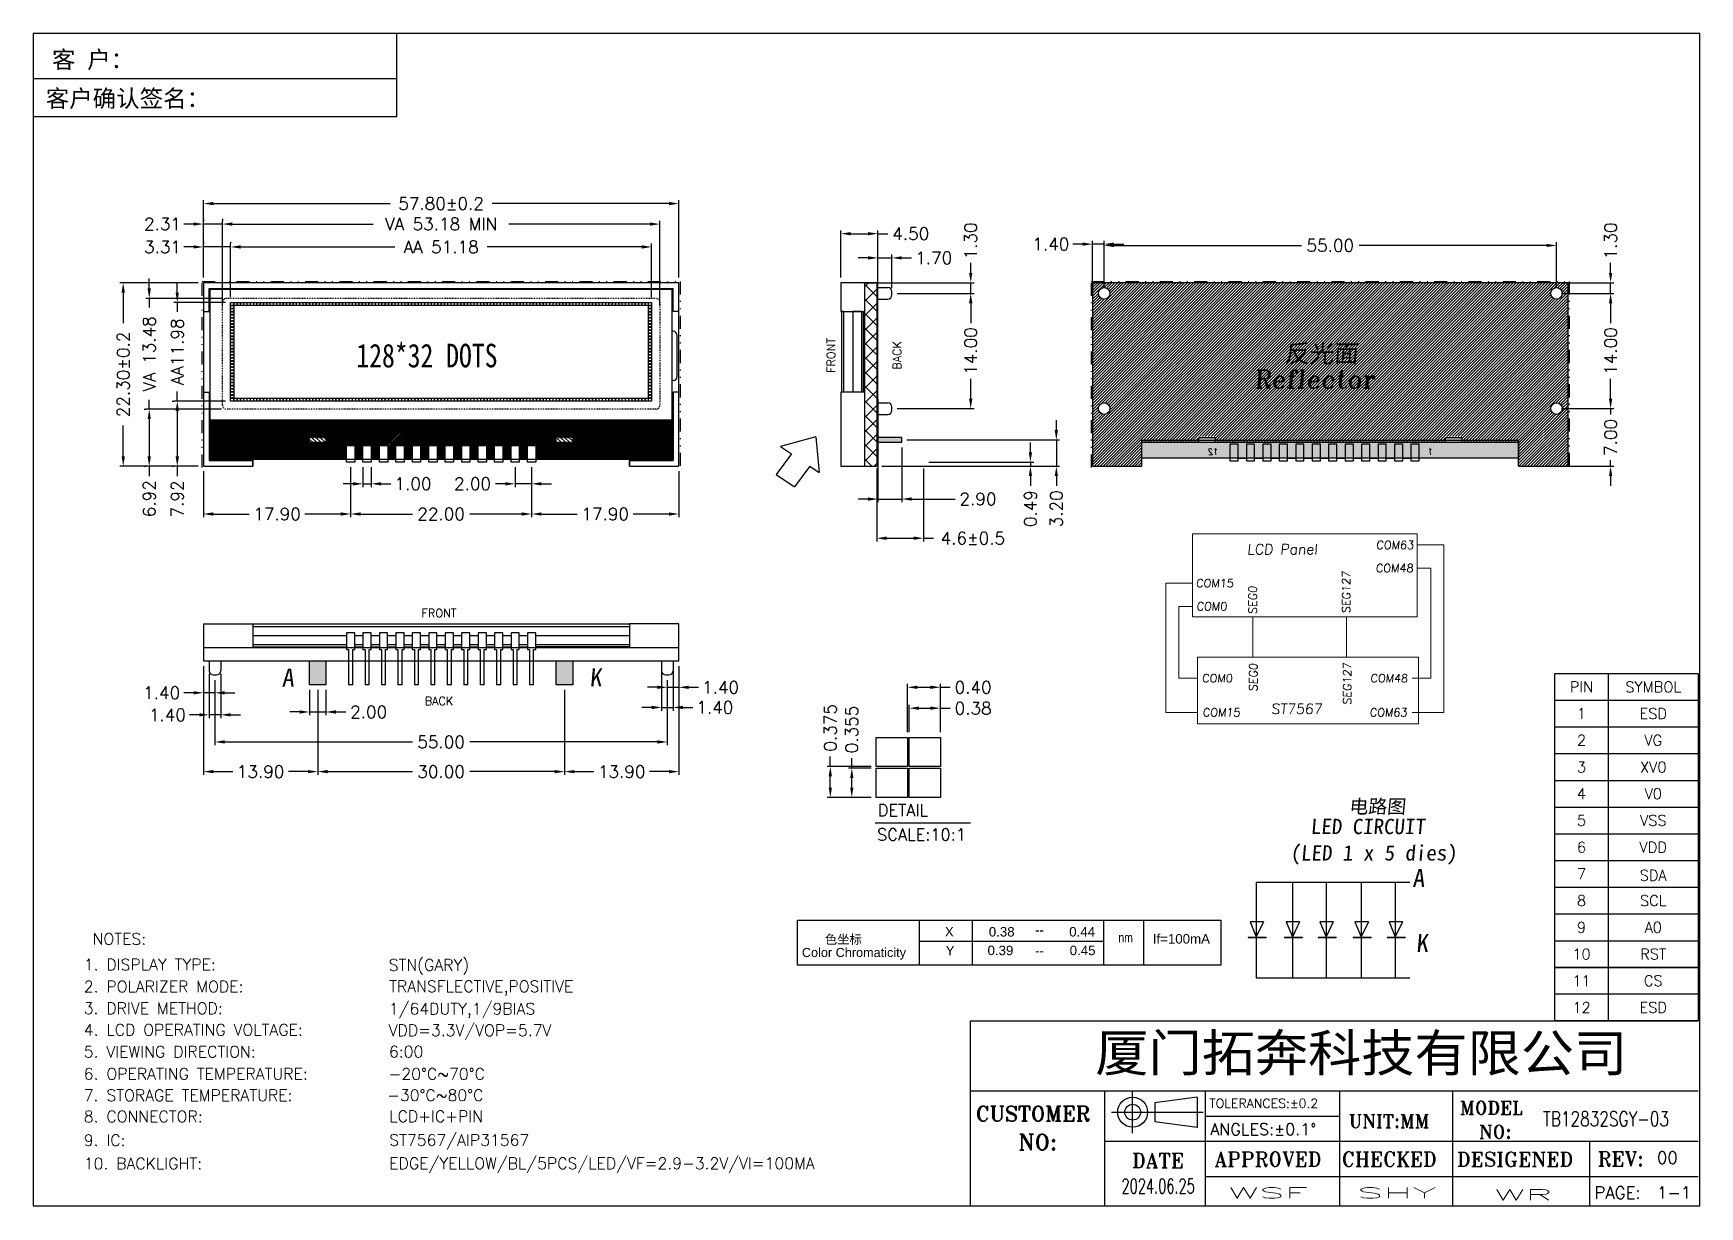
# Model space of a CAD drawing. Header units: millimetres. Extents: x 649 to 1175, y 120 to 338.
# Drawn here: x 972.3 to 1174.9, y 119.5 to 262.1 of the extents above; entities that cross this region are included whole.
import ezdxf
from ezdxf.enums import TextEntityAlignment as Align

# ---------------------------------------------------------------- set-up
doc = ezdxf.new("R2010")
doc.units = ezdxf.units.MM
doc.header["$LTSCALE"] = 0.25
doc.header["$MEASUREMENT"] = 0
for name, pattern in [('CENTERX2', [4, 2.5, -0.5, 0.5, -0.5]), ('DASHED', [0.75, 0.5, -0.25]), ('DIVIDE2', [15.875, 6.35, -3.175, 0, -3.175, 0, -3.175])]:
    doc.linetypes.add(name, pattern=pattern)
for name, color, linetype in [('D', 4, 'Continuous'), ('K', 92, 'Continuous'), ('LCD', 7, 'Continuous'), ('Led', 2, 'Continuous'), ('T', 6, 'Continuous')]:
    doc.layers.add(name, color=color, linetype=linetype)
doc.layers.add('DIM', color=1, linetype='Continuous', lineweight=15)
doc.styles.add('H', font='simhei.ttf')
doc.styles.add('LIN', font='arial.ttf', dxfattribs={"width": 0.8})
doc.styles.add('ROMANC', font='ROMANC.SHX')
doc.styles.add('ROMAND', font='romand.shx')
doc.styles.add('ROMANS', font='romans.shx')
doc.styles.add('ROMANT', font='ROMANT.shx', dxfattribs={"height": 5})
doc.styles.get("Standard").update_dxf_attribs({"font": 'romant.shx', "oblique": 5})
doc.styles.add('style1', font='simfang.ttf', dxfattribs={"oblique": 5})
doc.styles.add('TGStyle6', font='')
doc.styles.add('标注层', font='', dxfattribs={"width": 0.8, "height": 2.5})
doc.styles.get('TGStyle6').set_extended_font_data('SimSun')
doc.styles.get('标注层').set_extended_font_data('SimSun')
doc.dimstyles.new('ISO-25-1', dxfattribs={"dimtxt": 1.5, "dimasz": 1.2, "dimexe": 0.4, "dimexo": 0.625, "dimgap": 0.5, "dimtad": 0, "dimzin": 1, "dimdsep": 46, "dimtxsty": 'ROMANS', "dimcen": 2.5, "dimclrd": 4, "dimclre": 4, "dimclrt": 4, "dimadec": 0, "dimazin": 0, "dimtfac": 1, "dimtmove": 0, "dimatfit": 3, "dimfxl": 0, "dimlwe": -1, "dimarcsym": 0})

msp = doc.modelspace()

# ---------------------------------------------------------------- texts
at = {"color": 4, "linetype": 'ByBlock', "style": 'ROMANT'}
for s, height, p in [('CUSTOMER', 1.8403, (1086.934, 129.887)), ('TOLERANCES:%%P0.2', 1.11505, (1115.325, 131.517)), ('MODEL', 1.6306, (1145.778, 130.713)), ('UNIT:MM', 1.5977, (1132.284, 129.111)), ('NO:', 1.9372, (1092.102, 126.394)), ('ANGLES:%%P0.1%%D', 1.42693, (1115.43, 128.207)), ('NO:', 1.6306, (1148.094, 127.797)), ('DATE', 1.7736, (1105.919, 124.246)), ('APPROVED', 1.7736, (1115.96, 124.402)), ('CHECKED', 1.7736, (1131.412, 124.402)), ('DESIGENED', 1.7736, (1145.423, 124.383)), ('REV:', 1.7736, (1162.536, 124.427)), ('PAGE:', 1.4749, (1162.142, 120.478))]:
    msp.add_text(s, height=height, dxfattribs=at).set_placement(p)
at = {"color": 4, "linetype": 'ByBlock', "style": 'H'}
msp.add_attdef('厦门拓奔科技有限公司', text='厦门拓奔科技有限公司', height=4.497, rotation=359.95778, dxfattribs=at).set_placement((1101.453, 135.971), (1166.128, 135.923), align=Align.ALIGNED)
at = {"color": 4, "linetype": 'ByBlock', "style": 'ROMANT'}
for tag, text, height, width, p, p2 in [('TB12832SGY-03', 'TB12832SBH-03', 1.79367, 0.666041, (1155.903, 129.306), (1171.206, 129.306)), ('2024.06.25', '2024.06.25', 1.7736, 0.588983, (1104.65, 121.134), (1113.555, 121.134)), ('WSF', 'WSF', 1.3037, 2.518144, (1117.612, 120.529), (1127.305, 120.529)), ('SHY', 'SHY', 1.3037, 2.401922, (1133.248, 120.529), (1142.94, 120.529)), ('WR', 'WR', 1.3037, 2.60826, (1149.948, 120.304), (1157.072, 120.304))]:
    msp.add_attdef(tag, text=text, height=height, dxfattribs=dict(at, width=width)).set_placement(p, p2, align=Align.FIT)
for tag, text, p in [('00', '00', (1171.012, 125.465)), ('1-1', '3-1', (1171.83, 121.239))]:
    msp.add_attdef(tag, text=text, height=1.4749, dxfattribs=at).set_placement(p, align=Align.MIDDLE)
at = {"layer": 'D', "color": 4, "style": 'ROMANS'}
for s, p in [('FRONT', (1069.327, 222.975)), ('BACK', (1077.351, 222.975))]:
    msp.add_text(s, height=1, rotation=90, dxfattribs=at).set_placement(p, align=Align.MIDDLE)
for s, p in [('FRONT', (1021.666, 191.661)), ('BACK', (1021.666, 180.976))]:
    msp.add_text(s, height=1, dxfattribs=at).set_placement(p, align=Align.MIDDLE)
at = {"layer": 'D'}
for s, height, style, p in [('DETAIL', 1.44, 'ROMANC', (1075.012, 166.988)), ('SCALE:10:1', 1.44, 'ROMANC', (1074.925, 164.02)), ('色坐标', 1.1017, 'LIN', (1068.561, 151.456)), ('X', 1.155, 'LIN', (1083.173, 152.355)), ('0.38', 1.1551, 'LIN', (1088.508, 152.347)), ('--', 1.1551, 'LIN', (1094.139, 152.578)), ('0.44', 1.1551, 'LIN', (1098.285, 152.347)), ('If=100mA', 1.1551, 'LIN', (1108.446, 151.488)), ('Color Chromaticity', 1.10168, 'LIN', (1065.785, 149.859)), ('Y', 1.155, 'LIN', (1083.265, 150.061)), ('0.39', 1.1551, 'LIN', (1088.354, 150.084)), ('--', 1.1551, 'LIN', (1094.138, 150.04)), ('0.45', 1.1551, 'LIN', (1098.342, 150.084))]:
    msp.add_text(s, height=height, dxfattribs=dict(at, style=style)).set_placement(p)
at = {"layer": 'D', "color": 4, "style": 'style1', "oblique": 5}
for s, height, p in [('电路图', 1.6838, (1132.301, 167.319)), ('LED CIRCUIT', 1.86399, (1127.613, 164.792)), ('(LED 1 x 5 dies)', 1.86399, (1125.157, 161.584)), ('A', 2.198, (1140.017, 158.362)), ('K', 2.198, (1140.444, 150.461))]:
    msp.add_text(s, height=height, dxfattribs=at).set_placement(p)
at = {"layer": 'D', "color": 4, "style": 'ROMANT'}
for s, height, p in [('NOTES:', 1.3938, (979.549, 151.361)), ('  1. DISPLAY TYPE:', 1.39381, (976.56, 148.242)), ('  2. POLARIZER MODE:', 1.39381, (976.56, 145.574)), ('  3. DRIVE METHOD:', 1.39381, (976.56, 142.925)), ('  4. LCD OPERATING VOLTAGE:', 1.39381, (976.56, 140.31)), ('  5. VIEWING DIRECTION:', 1.39381, (976.56, 137.647)), ('  6. OPERATING TEMPERATURE:', 1.39381, (976.56, 134.964)), ('  7. STORAGE TEMPERATURE:', 1.39381, (976.56, 132.357)), ('  8. CONNECTOR:', 1.39381, (976.56, 129.777)), ('  9. IC:', 1.3938, (976.56, 126.889)), ('  10. BACKLIGHT:  ', 1.39381, (976.56, 124.06))]:
    msp.add_text(s, height=height, dxfattribs=at).set_placement(p)
at = {"layer": 'D', "insert": (1104.264, 152.791), "char_height": 1.1341, "width": 2.9968, "attachment_point": 1, "style": 'LIN'}
msp.add_mtext('nm', dxfattribs=at)
at = {"layer": 'D', "color": 4, "style": 'ROMANT'}
for tag, p, s, height in [('STN(GARY)', (1015.547, 148.188), 'STN(GARY)', 1.3938), ('TRANSFLECTIVE,POSITIVE', (1015.595, 145.594), 'TRANSFLECTIVE,POSITIVE', 1.39381), ('1/64DUTY,1/9BIAS', (1015.565, 142.871), '1/33DUTY,1/7BIAS', 1.39381), ('VDD=3.3V/VOP=5.7V', (1015.547, 140.256), '5.7V', 1.3938), ('6:00', (1015.574, 137.65), '6:00', 1.3938), ('-20%%DC~70%%DC', (1015.531, 134.955), '0%%DC~50%%DC', 1.39381), ('-30%%DC~80%%DC', (1015.355, 132.365), '-10%%DC~60%%DC', 1.39381), ('LCD+IC+PIN', (1015.614, 129.797), 'TAB', 1.3938), ('ST7567/AIP31567', (1015.614, 126.908), 'TAB', 1.3938), ('EDGE/YELLOW/BL/5PCS/LED/VF=2.9-3.2V/VI=100MA', (1015.614, 124.079), 'Edge/YELLOW/BL/5PCS/LED/VI=100MA', 1.39381)]:
    msp.add_attdef(tag, p, s, height=height, dxfattribs=at)
at = {"layer": 'DIM', "color": 4, "lineweight": 9}
for s, insert, char_height, width, attachment_point in [('{\\H1.429x;LCD Panel}', (1119.913, 198.799), 0.87303, 11.84779, 7), ('COM63', (1140.178, 199.44), 0.9978, 6.05045, 9), ('{\\H1.143x;COM48}', (1140.117, 196.631), 0.87303, 6.05045, 9), ('COM15', (1113.69, 194.789), 0.9978, 6.05045, 7), ('{\\H1.143x;COM0}', (1113.751, 191.98), 0.87303, 6.05045, 7), ('{\\H1.143x;COM\\H0.9843x;0}', (1114.427, 183.247), 0.87303, 6.05045, 7), ('{\\H1.143x;COM\\H0.9843x;48}', (1139.441, 183.247), 0.87303, 6.05045, 9), ('{\\H1.429x;ST7567}', (1122.835, 179.401), 0.87303, 5.15062, 7), ('COM15', (1114.496, 179.091), 0.9978, 6.05045, 7), ('COM63', (1139.372, 179.091), 0.9978, 6.05045, 9)]:
    msp.add_mtext(s, dxfattribs=dict(at, insert=insert, char_height=char_height, width=width, attachment_point=attachment_point))
at = {"layer": 'DIM', "color": 4, "lineweight": 9, "char_height": 0.9978, "width": 6.05045, "attachment_point": 3, "rotation": 90}
for s, insert in [('SEG127', (1131.456, 196.752)), ('SEG0', (1120.096, 194.935)), ('SEG0', (1120.161, 185.543)), ('SEG127', (1131.583, 185.629))]:
    msp.add_mtext(s, dxfattribs=dict(at, insert=insert))
at = {"layer": 'K', "color": 4, "style": 'TGStyle6'}
for s, p in [('客 户：', (974.61, 257.882)), ('客户确认签名：', (973.855, 253.158))]:
    msp.add_text(s, height=2.0909, dxfattribs=at).set_placement(p)
at = {"layer": 'LCD', "style": '标注层', "width": 0.8}
msp.add_text('128*32 DOTS', height=2.86632, dxfattribs=at).set_placement((1011.615, 221.522))
at = {"layer": 'LCD', "width": 0.79101, "attachment_point": 1}
for s, insert, char_height in [('1', (1008.705, 211.501), 0.75), ('12', (1034.785, 211.493), 0.7504)]:
    msp.add_mtext(s, dxfattribs=dict(at, insert=insert, char_height=char_height))
at = {"layer": 'LCD', "extrusion": (0, 0, -1), "width": 0.79101, "attachment_point": 1, "text_direction": (-1, 0, 0)}
for s, insert, char_height in [('12', (1116.466, 211.651), 0.7504), ('1', (1142.546, 211.659), 0.75)]:
    msp.add_mtext(s, dxfattribs=dict(at, insert=insert, char_height=char_height))
at = {"layer": 'Led', "color": 4, "style": 'style1', "oblique": 5}
for s, p in [('A', (1002.553, 182.72)), ('K', (1039.961, 182.74))]:
    msp.add_text(s, height=2.198, dxfattribs=at).set_placement(p)
at = {"layer": 'Led', "color": 3, "attachment_point": 1}
for s, insert, char_height in [('{\\fSimSun|b0|i0|c134|p2;反光面}', (1124.48, 224.31), 2.18601), ('Reflector', (1120.781, 221.171), 2.186)]:
    msp.add_mtext(s, dxfattribs=dict(at, insert=insert, char_height=char_height))
at = {"layer": 'T', "style": 'ROMAND'}
for s, p in [('PIN', (1160.575, 182.692)), ('SYMBOL', (1169.296, 182.692)), ('1', (1160.575, 179.445)), ('ESD', (1169.296, 179.445)), ('2', (1160.575, 176.197)), ('VG', (1169.296, 176.197)), ('3', (1160.575, 172.95)), ('XV0', (1169.296, 172.95)), ('4', (1160.575, 169.703)), ('V0', (1169.296, 169.703)), ('5', (1160.575, 166.455)), ('VSS', (1169.296, 166.455)), ('6', (1160.575, 163.208)), ('VDD', (1169.296, 163.208)), ('7', (1160.575, 159.96)), ('SDA', (1169.288, 159.786)), ('8', (1160.575, 156.713)), ('SCL', (1169.296, 156.713)), ('9', (1160.575, 153.466)), ('A0', (1169.296, 153.466)), ('10', (1160.575, 150.218)), ('RST', (1169.296, 150.218)), ('11', (1160.575, 146.971)), ('CS', (1169.296, 146.971)), ('12', (1160.575, 143.723)), ('ESD', (1169.296, 143.723))]:
    msp.add_text(s, height=1.299, dxfattribs=at).set_placement(p, align=Align.MIDDLE)

# ---------------------------------------------------------------- blocks, each defined once
blk = doc.blocks.new('*D1')
at = {"layer": 'D', "color": 4}
for p, q in [((996.33, 230.04), (996.33, 236.56)), ((1047.51, 230.04), (1047.51, 236.56))]:
    blk.add_line(p, q, dxfattribs=at)
at = {"layer": 'D', "color": 4, "lineweight": -2}
for p, q in [((997.53, 236.16), (1016.31, 236.16)), ((1046.31, 236.16), (1027.53, 236.16))]:
    blk.add_line(p, q, dxfattribs=at)
at = {"layer": 'D', "color": 4}
for points in [[(997.53, 236.36), (997.53, 235.96), (996.33, 236.16)], [(1046.31, 236.36), (1046.31, 235.96), (1047.51, 236.16)]]:
    blk.add_solid(points, dxfattribs=at)
at = {"layer": 'Defpoints', "color": 0}
for p in [(1047.51, 236.16), (996.33, 229.41), (1047.51, 229.41)]:
    blk.add_point(p, dxfattribs=at)
at = {"layer": 'D', "color": 4, "insert": (1021.92, 236.16), "char_height": 1.5, "attachment_point": 5, "style": 'ROMANS'}
blk.add_mtext('AA 51.18', dxfattribs=at)
blk = doc.blocks.new('*D2')
at = {"layer": 'D', "color": 4}
for p, q in [((995.33, 229.05), (995.33, 239.34)), ((1048.51, 229.05), (1048.51, 239.34))]:
    blk.add_line(p, q, dxfattribs=at)
at = {"layer": 'D', "color": 4, "lineweight": -2}
for p, q in [((996.53, 238.94), (1013.67, 238.94)), ((1047.31, 238.94), (1030.17, 238.94))]:
    blk.add_line(p, q, dxfattribs=at)
at = {"layer": 'D', "color": 4}
for points in [[(996.53, 239.14), (996.53, 238.74), (995.33, 238.94)], [(1047.31, 239.14), (1047.31, 238.74), (1048.51, 238.94)]]:
    blk.add_solid(points, dxfattribs=at)
at = {"layer": 'Defpoints', "color": 0}
for p in [(1048.51, 238.94), (995.33, 228.43), (1048.51, 228.43)]:
    blk.add_point(p, dxfattribs=at)
at = {"layer": 'D', "color": 4, "insert": (1021.92, 238.94), "char_height": 1.5, "attachment_point": 5, "style": 'ROMANS'}
blk.add_mtext('VA 53.18 MIN', dxfattribs=at)
blk = doc.blocks.new('*D3')
at = {"layer": 'D', "color": 4}
for p, q in [((993.02, 232.44), (993.02, 241.83)), ((1050.82, 232.44), (1050.82, 241.83))]:
    blk.add_line(p, q, dxfattribs=at)
at = {"layer": 'D', "color": 4, "lineweight": -2}
for p, q in [((994.22, 241.43), (1015.71, 241.43)), ((1049.62, 241.43), (1028.14, 241.43))]:
    blk.add_line(p, q, dxfattribs=at)
at = {"layer": 'D', "color": 4}
for points in [[(994.22, 241.63), (994.22, 241.23), (993.02, 241.43)], [(1049.62, 241.63), (1049.62, 241.23), (1050.82, 241.43)]]:
    blk.add_solid(points, dxfattribs=at)
at = {"layer": 'Defpoints', "color": 0}
for p in [(1050.82, 241.43), (993.02, 231.81), (1050.82, 231.81)]:
    blk.add_point(p, dxfattribs=at)
at = {"layer": 'D', "color": 4, "insert": (1021.92, 241.43), "char_height": 1.5, "attachment_point": 5, "style": 'ROMANS'}
blk.add_mtext('57.80%%P0.2', dxfattribs=at)
blk = doc.blocks.new('*D4')
at = {"layer": 'D', "color": 4, "lineweight": -2}
for p, q in [((989.84, 230.61), (989.84, 231.81)), ((989.84, 229.41), (989.84, 228.28)), ((989.84, 217.43), (989.84, 218.57)), ((989.84, 216.23), (989.84, 215.03))]:
    blk.add_line(p, q, dxfattribs=at)
at = {"layer": 'D', "color": 4}
for p, q in [((995.71, 229.41), (989.44, 229.41)), ((995.71, 217.43), (989.44, 217.43))]:
    blk.add_line(p, q, dxfattribs=at)
for points in [[(989.64, 230.61), (990.04, 230.61), (989.84, 229.41)], [(989.64, 216.23), (990.04, 216.23), (989.84, 217.43)]]:
    blk.add_solid(points, dxfattribs=at)
at = {"layer": 'Defpoints', "color": 0}
for p in [(996.33, 229.41), (989.84, 217.43), (996.33, 217.43)]:
    blk.add_point(p, dxfattribs=at)
at = {"layer": 'D', "color": 4, "insert": (989.84, 223.42), "char_height": 1.5, "attachment_point": 5, "rotation": 90, "style": 'ROMANS'}
blk.add_mtext('AA11.98', dxfattribs=at)
blk = doc.blocks.new('*D5')
at = {"layer": 'D', "color": 4, "lineweight": -2}
for p, q in [((986.43, 231.11), (986.43, 232.31)), ((986.43, 229.91), (986.43, 228.78)), ((986.43, 216.43), (986.43, 217.57)), ((986.43, 215.23), (986.43, 214.03))]:
    blk.add_line(p, q, dxfattribs=at)
at = {"layer": 'D', "color": 4}
for p, q in [((995.21, 229.91), (986.03, 229.91)), ((995.21, 216.43), (986.03, 216.43))]:
    blk.add_line(p, q, dxfattribs=at)
for points in [[(986.23, 231.11), (986.63, 231.11), (986.43, 229.91)], [(986.23, 215.23), (986.63, 215.23), (986.43, 216.43)]]:
    blk.add_solid(points, dxfattribs=at)
at = {"layer": 'Defpoints', "color": 0}
for p in [(995.83, 229.91), (986.43, 216.43), (995.83, 216.43)]:
    blk.add_point(p, dxfattribs=at)
at = {"layer": 'D', "color": 4, "insert": (986.43, 223.17), "char_height": 1.5, "attachment_point": 5, "rotation": 90, "style": 'ROMANS'}
blk.add_mtext('VA 13.48', dxfattribs=at)
blk = doc.blocks.new('*D6')
at = {"layer": 'D', "color": 4}
for p, q in [((992.4, 231.81), (982.87, 231.81)), ((992.4, 209.51), (982.87, 209.51))]:
    blk.add_line(p, q, dxfattribs=at)
at = {"layer": 'D', "color": 4, "lineweight": -2}
for p, q in [((983.27, 230.61), (983.27, 226.88)), ((983.27, 210.71), (983.27, 214.45))]:
    blk.add_line(p, q, dxfattribs=at)
at = {"layer": 'D', "color": 4}
for points in [[(983.07, 230.61), (983.47, 230.61), (983.27, 231.81)], [(983.07, 210.71), (983.47, 210.71), (983.27, 209.51)]]:
    blk.add_solid(points, dxfattribs=at)
at = {"layer": 'Defpoints', "color": 0}
for p in [(993.02, 231.81), (983.27, 209.51), (993.02, 209.51)]:
    blk.add_point(p, dxfattribs=at)
at = {"layer": 'D', "color": 4, "insert": (983.27, 220.66), "char_height": 1.5, "attachment_point": 5, "rotation": 90, "style": 'ROMANS'}
blk.add_mtext('22.30%%P0.2', dxfattribs=at)
blk = doc.blocks.new('*D7')
at = {"layer": 'D', "color": 4}
for p, q in [((1012.42, 209.39), (1012.42, 206.97)), ((1013.42, 209.39), (1013.42, 206.97))]:
    blk.add_line(p, q, dxfattribs=at)
at = {"layer": 'D', "color": 4, "lineweight": -2}
for p, q in [((1011.22, 207.37), (1010.02, 207.37)), ((1012.42, 207.37), (1013.42, 207.37)), ((1014.62, 207.37), (1015.82, 207.37))]:
    blk.add_line(p, q, dxfattribs=at)
at = {"layer": 'D', "color": 4}
for points in [[(1011.22, 207.57), (1011.22, 207.17), (1012.42, 207.37)], [(1014.62, 207.57), (1014.62, 207.17), (1013.42, 207.37)]]:
    blk.add_solid(points, dxfattribs=at)
at = {"layer": 'Defpoints', "color": 0}
for p in [(1012.42, 210.01), (1013.42, 210.01), (1013.42, 207.37)]:
    blk.add_point(p, dxfattribs=at)
at = {"layer": 'D', "color": 4, "insert": (1018.5, 207.37), "char_height": 1.5, "attachment_point": 5, "style": 'ROMANS'}
blk.add_mtext('1.00', dxfattribs=at)
blk = doc.blocks.new('*D8')
at = {"layer": 'D', "color": 4}
for p, q in [((1030.92, 209.39), (1030.92, 206.97)), ((1032.92, 209.39), (1032.92, 206.97))]:
    blk.add_line(p, q, dxfattribs=at)
at = {"layer": 'D', "color": 4, "lineweight": -2}
for p, q in [((1029.72, 207.37), (1028.52, 207.37)), ((1032.92, 207.37), (1030.92, 207.37)), ((1034.12, 207.37), (1035.32, 207.37))]:
    blk.add_line(p, q, dxfattribs=at)
at = {"layer": 'D', "color": 4}
for points in [[(1029.72, 207.57), (1029.72, 207.17), (1030.92, 207.37)], [(1034.12, 207.57), (1034.12, 207.17), (1032.92, 207.37)]]:
    blk.add_solid(points, dxfattribs=at)
at = {"layer": 'Defpoints', "color": 0}
for p in [(1030.92, 210.01), (1032.92, 210.01), (1030.92, 207.37)]:
    blk.add_point(p, dxfattribs=at)
at = {"layer": 'D', "color": 4, "insert": (1025.74, 207.37), "char_height": 1.5, "attachment_point": 5, "style": 'ROMANS'}
blk.add_mtext('2.00', dxfattribs=at)
blk = doc.blocks.new('*D9')
at = {"layer": 'D', "color": 4}
for p, q in [((1010.92, 209.39), (1010.92, 203.3)), ((1032.92, 209.39), (1032.92, 203.3))]:
    blk.add_line(p, q, dxfattribs=at)
at = {"layer": 'D', "color": 4, "lineweight": -2}
for p, q in [((1012.12, 203.7), (1018.42, 203.7)), ((1031.72, 203.7), (1025.42, 203.7))]:
    blk.add_line(p, q, dxfattribs=at)
at = {"layer": 'D', "color": 4}
for points in [[(1012.12, 203.9), (1012.12, 203.5), (1010.92, 203.7)], [(1031.72, 203.9), (1031.72, 203.5), (1032.92, 203.7)]]:
    blk.add_solid(points, dxfattribs=at)
at = {"layer": 'Defpoints', "color": 0}
for p in [(1010.92, 210.01), (1032.92, 210.01), (1032.92, 203.7)]:
    blk.add_point(p, dxfattribs=at)
at = {"layer": 'D', "color": 4, "insert": (1021.92, 203.7), "char_height": 1.5, "attachment_point": 5, "style": 'ROMANS'}
blk.add_mtext('22.00', dxfattribs=at)
blk = doc.blocks.new('*D10')
at = {"layer": 'D', "color": 4}
for p, q in [((993.02, 208.89), (993.02, 203.3)), ((1010.92, 204.32), (1010.92, 204.1))]:
    blk.add_line(p, q, dxfattribs=at)
at = {"layer": 'D', "color": 4, "lineweight": -2}
for p, q in [((994.22, 203.7), (998.58, 203.7)), ((1009.72, 203.7), (1005.36, 203.7))]:
    blk.add_line(p, q, dxfattribs=at)
at = {"layer": 'D', "color": 4}
for points in [[(994.22, 203.9), (994.22, 203.5), (993.02, 203.7)], [(1009.72, 203.9), (1009.72, 203.5), (1010.92, 203.7)]]:
    blk.add_solid(points, dxfattribs=at)
at = {"layer": 'Defpoints', "color": 0}
for p in [(993.02, 209.51), (993.02, 203.7), (1010.92, 203.7)]:
    blk.add_point(p, dxfattribs=at)
at = {"layer": 'D', "color": 4, "insert": (1001.97, 203.7), "char_height": 1.5, "attachment_point": 5, "style": 'ROMANS'}
blk.add_mtext('17.90', dxfattribs=at)
blk = doc.blocks.new('*D11')
at = {"layer": 'D', "color": 4}
for p, q in [((1050.82, 208.89), (1050.82, 203.3)), ((1032.92, 204.32), (1032.92, 204.1))]:
    blk.add_line(p, q, dxfattribs=at)
at = {"layer": 'D', "color": 4, "lineweight": -2}
for p, q in [((1034.12, 203.7), (1038.48, 203.7)), ((1049.62, 203.7), (1045.26, 203.7))]:
    blk.add_line(p, q, dxfattribs=at)
at = {"layer": 'D', "color": 4}
for points in [[(1034.12, 203.9), (1034.12, 203.5), (1032.92, 203.7)], [(1049.62, 203.9), (1049.62, 203.5), (1050.82, 203.7)]]:
    blk.add_solid(points, dxfattribs=at)
at = {"layer": 'Defpoints', "color": 0}
for p in [(1050.82, 209.51), (1032.92, 203.7), (1050.82, 203.7)]:
    blk.add_point(p, dxfattribs=at)
at = {"layer": 'D', "color": 4, "insert": (1041.87, 203.7), "char_height": 1.5, "attachment_point": 5, "style": 'ROMANS'}
blk.add_mtext('17.90', dxfattribs=at)
blk = doc.blocks.new('*D12')
at = {"layer": 'D', "color": 4}
for p, q in [((993.02, 239.57), (993.02, 239.34)), ((995.33, 239.57), (995.33, 239.34))]:
    blk.add_line(p, q, dxfattribs=at)
at = {"layer": 'D', "color": 4, "lineweight": -2}
for p, q in [((991.82, 238.94), (990.62, 238.94)), ((995.33, 238.94), (993.02, 238.94)), ((996.53, 238.94), (997.73, 238.94))]:
    blk.add_line(p, q, dxfattribs=at)
at = {"layer": 'D', "color": 4}
for points in [[(991.82, 239.14), (991.82, 238.74), (993.02, 238.94)], [(996.53, 239.14), (996.53, 238.74), (995.33, 238.94)]]:
    blk.add_solid(points, dxfattribs=at)
at = {"layer": 'Defpoints', "color": 0}
for p in [(993.02, 238.94), (993.02, 238.94), (995.33, 238.94)]:
    blk.add_point(p, dxfattribs=at)
at = {"layer": 'D', "color": 4, "insert": (988.05, 238.94), "char_height": 1.5, "attachment_point": 5, "style": 'ROMANS'}
blk.add_mtext('2.31', dxfattribs=at)
blk = doc.blocks.new('*D13')
at = {"layer": 'D', "color": 4, "lineweight": -2}
for p, q in [((991.82, 236.16), (990.62, 236.16)), ((996.33, 236.16), (993.02, 236.16)), ((997.53, 236.16), (998.73, 236.16))]:
    blk.add_line(p, q, dxfattribs=at)
at = {"layer": 'D', "color": 4}
for p, q in [((993.02, 236.79), (993.02, 236.56)), ((996.33, 236.79), (996.33, 236.56))]:
    blk.add_line(p, q, dxfattribs=at)
for points in [[(991.82, 236.36), (991.82, 235.96), (993.02, 236.16)], [(997.53, 236.36), (997.53, 235.96), (996.33, 236.16)]]:
    blk.add_solid(points, dxfattribs=at)
at = {"layer": 'Defpoints', "color": 0}
for p in [(993.02, 236.16), (993.02, 236.16), (996.33, 236.16)]:
    blk.add_point(p, dxfattribs=at)
at = {"layer": 'D', "color": 4, "insert": (988.05, 236.16), "char_height": 1.5, "attachment_point": 5, "style": 'ROMANS'}
blk.add_mtext('3.31', dxfattribs=at)
blk = doc.blocks.new('*D14')
at = {"layer": 'D', "color": 4}
for p, q in [((985.81, 216.43), (986.03, 216.43)), ((985.81, 209.51), (986.03, 209.51))]:
    blk.add_line(p, q, dxfattribs=at)
at = {"layer": 'D', "color": 4, "lineweight": -2}
for p, q in [((986.43, 215.23), (986.43, 210.71)), ((986.43, 209.51), (986.43, 208.31))]:
    blk.add_line(p, q, dxfattribs=at)
at = {"layer": 'D', "color": 4}
for points in [[(986.23, 215.23), (986.63, 215.23), (986.43, 216.43)], [(986.23, 210.71), (986.63, 210.71), (986.43, 209.51)]]:
    blk.add_solid(points, dxfattribs=at)
at = {"layer": 'Defpoints', "color": 0}
for p in [(986.43, 216.43), (986.43, 209.51), (986.43, 209.51)]:
    blk.add_point(p, dxfattribs=at)
at = {"layer": 'D', "color": 4, "insert": (986.43, 205.56), "char_height": 1.5, "attachment_point": 5, "rotation": 90, "style": 'ROMANS'}
blk.add_mtext('6.92', dxfattribs=at)
blk = doc.blocks.new('*D15')
at = {"layer": 'D', "color": 4}
for p, q in [((989.22, 217.43), (989.44, 217.43)), ((989.22, 209.51), (989.44, 209.51))]:
    blk.add_line(p, q, dxfattribs=at)
at = {"layer": 'D', "color": 4, "lineweight": -2}
for p, q in [((989.84, 216.23), (989.84, 210.71)), ((989.84, 209.51), (989.84, 208.31))]:
    blk.add_line(p, q, dxfattribs=at)
at = {"layer": 'D', "color": 4}
for points in [[(989.64, 216.23), (990.04, 216.23), (989.84, 217.43)], [(989.64, 210.71), (990.04, 210.71), (989.84, 209.51)]]:
    blk.add_solid(points, dxfattribs=at)
at = {"layer": 'Defpoints', "color": 0}
for p in [(989.84, 217.43), (989.84, 209.51), (989.84, 209.51)]:
    blk.add_point(p, dxfattribs=at)
at = {"layer": 'D', "color": 4, "insert": (989.84, 205.53), "char_height": 1.5, "attachment_point": 5, "rotation": 90, "style": 'ROMANS'}
blk.add_mtext('7.92', dxfattribs=at)
blk = doc.blocks.new('*D16')
at = {"layer": 'D', "color": 4}
for p, q in [((1005.92, 182.32), (1005.92, 179.24)), ((1007.92, 182.32), (1007.92, 179.24))]:
    blk.add_line(p, q, dxfattribs=at)
at = {"layer": 'D', "color": 4, "lineweight": -2}
for p, q in [((1004.72, 179.64), (1003.52, 179.64)), ((1005.92, 179.64), (1007.92, 179.64)), ((1009.12, 179.64), (1010.32, 179.64))]:
    blk.add_line(p, q, dxfattribs=at)
at = {"layer": 'D', "color": 4}
for points in [[(1004.72, 179.84), (1004.72, 179.44), (1005.92, 179.64)], [(1009.12, 179.84), (1009.12, 179.44), (1007.92, 179.64)]]:
    blk.add_solid(points, dxfattribs=at)
at = {"layer": 'Defpoints', "color": 0}
for p in [(1005.92, 182.95), (1007.92, 182.95), (1007.92, 179.64)]:
    blk.add_point(p, dxfattribs=at)
at = {"layer": 'D', "color": 4, "insert": (1013.11, 179.64), "char_height": 1.5, "attachment_point": 5, "style": 'ROMANS'}
blk.add_mtext('2.00', dxfattribs=at)
blk = doc.blocks.new('*D17')
at = {"layer": 'D', "color": 4}
for p, q in [((1006.92, 182.32), (1006.92, 171.99)), ((1036.92, 182.32), (1036.92, 171.99))]:
    blk.add_line(p, q, dxfattribs=at)
at = {"layer": 'D', "color": 4, "lineweight": -2}
for p, q in [((1008.12, 172.39), (1018.42, 172.39)), ((1035.72, 172.39), (1025.42, 172.39))]:
    blk.add_line(p, q, dxfattribs=at)
at = {"layer": 'D', "color": 4}
for points in [[(1008.12, 172.59), (1008.12, 172.19), (1006.92, 172.39)], [(1035.72, 172.59), (1035.72, 172.19), (1036.92, 172.39)]]:
    blk.add_solid(points, dxfattribs=at)
at = {"layer": 'Defpoints', "color": 0}
for p in [(1006.92, 182.95), (1036.92, 182.95), (1036.92, 172.39)]:
    blk.add_point(p, dxfattribs=at)
at = {"layer": 'D', "color": 4, "insert": (1021.92, 172.39), "char_height": 1.5, "attachment_point": 5, "style": 'ROMANS'}
blk.add_mtext('30.00', dxfattribs=at)
blk = doc.blocks.new('*D18')
at = {"layer": 'D', "color": 4}
for p, q in [((993.02, 185.22), (993.02, 171.99)), ((1006.92, 173.01), (1006.92, 172.79))]:
    blk.add_line(p, q, dxfattribs=at)
at = {"layer": 'D', "color": 4, "lineweight": -2}
for p, q in [((994.22, 172.39), (996.58, 172.39)), ((1005.72, 172.39), (1003.36, 172.39))]:
    blk.add_line(p, q, dxfattribs=at)
at = {"layer": 'D', "color": 4}
for points in [[(994.22, 172.59), (994.22, 172.19), (993.02, 172.39)], [(1005.72, 172.59), (1005.72, 172.19), (1006.92, 172.39)]]:
    blk.add_solid(points, dxfattribs=at)
at = {"layer": 'Defpoints', "color": 0}
for p in [(993.02, 185.85), (993.02, 172.39), (1006.92, 172.39)]:
    blk.add_point(p, dxfattribs=at)
at = {"layer": 'D', "color": 4, "insert": (999.97, 172.39), "char_height": 1.5, "attachment_point": 5, "style": 'ROMANS'}
blk.add_mtext('13.90', dxfattribs=at)
blk = doc.blocks.new('*D19')
at = {"layer": 'D', "color": 4}
for p, q in [((1050.82, 185.22), (1050.82, 171.99)), ((1036.92, 173.01), (1036.92, 172.79))]:
    blk.add_line(p, q, dxfattribs=at)
at = {"layer": 'D', "color": 4, "lineweight": -2}
for p, q in [((1038.12, 172.39), (1040.48, 172.39)), ((1049.62, 172.39), (1047.26, 172.39))]:
    blk.add_line(p, q, dxfattribs=at)
at = {"layer": 'D', "color": 4}
for points in [[(1038.12, 172.59), (1038.12, 172.19), (1036.92, 172.39)], [(1049.62, 172.59), (1049.62, 172.19), (1050.82, 172.39)]]:
    blk.add_solid(points, dxfattribs=at)
at = {"layer": 'Defpoints', "color": 0}
for p in [(1050.82, 185.85), (1036.92, 172.39), (1050.82, 172.39)]:
    blk.add_point(p, dxfattribs=at)
at = {"layer": 'D', "color": 4, "insert": (1043.87, 172.39), "char_height": 1.5, "attachment_point": 5, "style": 'ROMANS'}
blk.add_mtext('13.90', dxfattribs=at)
blk = doc.blocks.new('*D20')
at = {"layer": 'D', "color": 4}
for p, q in [((1048.72, 184.62), (1048.72, 179.79)), ((1050.12, 184.62), (1050.12, 179.79))]:
    blk.add_line(p, q, dxfattribs=at)
at = {"layer": 'D', "color": 4, "lineweight": -2}
for p, q in [((1047.52, 180.19), (1046.32, 180.19)), ((1048.72, 180.19), (1050.12, 180.19)), ((1051.32, 180.19), (1052.52, 180.19))]:
    blk.add_line(p, q, dxfattribs=at)
at = {"layer": 'D', "color": 4}
for points in [[(1047.52, 180.39), (1047.52, 179.99), (1048.72, 180.19)], [(1051.32, 180.39), (1051.32, 179.99), (1050.12, 180.19)]]:
    blk.add_solid(points, dxfattribs=at)
at = {"layer": 'Defpoints', "color": 0}
for p in [(1048.72, 185.25), (1050.12, 185.25), (1050.12, 180.19)]:
    blk.add_point(p, dxfattribs=at)
at = {"layer": 'D', "color": 4, "insert": (1055.2, 180.19), "char_height": 1.5, "attachment_point": 5, "style": 'ROMANS'}
blk.add_mtext('1.40', dxfattribs=at)
blk = doc.blocks.new('*D21')
at = {"layer": 'D', "color": 4}
for p, q in [((1050.82, 185.22), (1050.82, 182.24)), ((1049.42, 183.52), (1049.42, 182.24))]:
    blk.add_line(p, q, dxfattribs=at)
at = {"layer": 'D', "color": 4, "lineweight": -2}
for p, q in [((1048.22, 182.64), (1047.02, 182.64)), ((1049.42, 182.64), (1050.82, 182.64)), ((1052.02, 182.64), (1053.22, 182.64))]:
    blk.add_line(p, q, dxfattribs=at)
at = {"layer": 'D', "color": 4}
for points in [[(1048.22, 182.84), (1048.22, 182.44), (1049.42, 182.64)], [(1052.02, 182.84), (1052.02, 182.44), (1050.82, 182.64)]]:
    blk.add_solid(points, dxfattribs=at)
at = {"layer": 'Defpoints', "color": 0}
for p in [(1050.82, 185.85), (1049.42, 184.15), (1050.82, 182.64)]:
    blk.add_point(p, dxfattribs=at)
at = {"layer": 'D', "color": 4, "insert": (1055.9, 182.64), "char_height": 1.5, "attachment_point": 5, "style": 'ROMANS'}
blk.add_mtext('1.40', dxfattribs=at)
blk = doc.blocks.new('*D22')
at = {"layer": 'D', "color": 4}
for p, q in [((994.42, 183.52), (994.42, 175.6)), ((1049.42, 183.52), (1049.42, 175.6))]:
    blk.add_line(p, q, dxfattribs=at)
at = {"layer": 'D', "color": 4, "lineweight": -2}
for p, q in [((995.62, 176), (1018.42, 176)), ((1048.22, 176), (1025.42, 176))]:
    blk.add_line(p, q, dxfattribs=at)
at = {"layer": 'D', "color": 4}
for points in [[(995.62, 176.2), (995.62, 175.8), (994.42, 176)], [(1048.22, 176.2), (1048.22, 175.8), (1049.42, 176)]]:
    blk.add_solid(points, dxfattribs=at)
at = {"layer": 'Defpoints', "color": 0}
for p in [(994.42, 184.15), (1049.42, 184.15), (994.42, 176)]:
    blk.add_point(p, dxfattribs=at)
at = {"layer": 'D', "color": 4, "insert": (1021.92, 176), "char_height": 1.5, "attachment_point": 5, "style": 'ROMANS'}
blk.add_mtext('55.00', dxfattribs=at)
blk = doc.blocks.new('*D23')
at = {"layer": 'D', "color": 4}
for p, q in [((993.02, 183.52), (993.02, 181.57)), ((994.42, 183.52), (994.42, 181.57))]:
    blk.add_line(p, q, dxfattribs=at)
at = {"layer": 'D', "color": 4, "lineweight": -2}
for p, q in [((991.82, 181.97), (990.62, 181.97)), ((994.42, 181.97), (993.02, 181.97)), ((995.62, 181.97), (996.82, 181.97))]:
    blk.add_line(p, q, dxfattribs=at)
at = {"layer": 'D', "color": 4}
for points in [[(991.82, 182.17), (991.82, 181.77), (993.02, 181.97)], [(995.62, 182.17), (995.62, 181.77), (994.42, 181.97)]]:
    blk.add_solid(points, dxfattribs=at)
at = {"layer": 'Defpoints', "color": 0}
for p in [(993.02, 184.15), (994.42, 184.15), (993.02, 181.97)]:
    blk.add_point(p, dxfattribs=at)
at = {"layer": 'D', "color": 4, "insert": (987.94, 181.97), "char_height": 1.5, "attachment_point": 5, "style": 'ROMANS'}
blk.add_mtext('1.40', dxfattribs=at)
blk = doc.blocks.new('*D24')
at = {"layer": 'D', "color": 4}
for p, q in [((993.72, 184.26), (993.72, 178.89)), ((995.12, 184.26), (995.12, 178.89))]:
    blk.add_line(p, q, dxfattribs=at)
at = {"layer": 'D', "color": 4, "lineweight": -2}
for p, q in [((992.52, 179.29), (991.32, 179.29)), ((995.12, 179.29), (993.72, 179.29)), ((996.32, 179.29), (997.52, 179.29))]:
    blk.add_line(p, q, dxfattribs=at)
at = {"layer": 'D', "color": 4}
for points in [[(992.52, 179.49), (992.52, 179.09), (993.72, 179.29)], [(996.32, 179.49), (996.32, 179.09), (995.12, 179.29)]]:
    blk.add_solid(points, dxfattribs=at)
at = {"layer": 'Defpoints', "color": 0}
for p in [(993.72, 184.88), (995.12, 184.88), (993.72, 179.29)]:
    blk.add_point(p, dxfattribs=at)
at = {"layer": 'D', "color": 4, "insert": (988.64, 179.29), "char_height": 1.5, "attachment_point": 5, "style": 'ROMANS'}
blk.add_mtext('1.40', dxfattribs=at)
blk = doc.blocks.new('*D25')
at = {"layer": 'D', "color": 4}
for p, q in [((1070.53, 232.44), (1070.53, 238.17)), ((1075.03, 232.34), (1075.03, 238.17))]:
    blk.add_line(p, q, dxfattribs=at)
at = {"layer": 'D', "color": 4, "lineweight": -2}
for p, q in [((1071.73, 237.77), (1073.83, 237.77)), ((1075.03, 237.77), (1076.23, 237.77))]:
    blk.add_line(p, q, dxfattribs=at)
at = {"layer": 'D', "color": 4}
for points in [[(1071.73, 237.97), (1071.73, 237.57), (1070.53, 237.77)], [(1073.83, 237.97), (1073.83, 237.57), (1075.03, 237.77)]]:
    blk.add_solid(points, dxfattribs=at)
at = {"layer": 'Defpoints', "color": 0}
for p in [(1075.03, 237.77), (1070.53, 231.81), (1075.03, 231.71)]:
    blk.add_point(p, dxfattribs=at)
at = {"layer": 'D', "color": 4, "insert": (1079.02, 237.77), "char_height": 1.5, "attachment_point": 5, "style": 'ROMANS'}
blk.add_mtext('4.50', dxfattribs=at)
blk = doc.blocks.new('*D26')
at = {"layer": 'D', "color": 4}
for p, q in [((1075.03, 231.43), (1075.03, 235.23)), ((1076.73, 231.14), (1076.73, 235.23))]:
    blk.add_line(p, q, dxfattribs=at)
at = {"layer": 'D', "color": 4, "lineweight": -2}
for p, q in [((1073.83, 234.83), (1072.63, 234.83)), ((1075.03, 234.83), (1076.73, 234.83)), ((1077.93, 234.83), (1079.13, 234.83))]:
    blk.add_line(p, q, dxfattribs=at)
at = {"layer": 'D', "color": 4}
for points in [[(1073.83, 235.03), (1073.83, 234.63), (1075.03, 234.83)], [(1077.93, 235.03), (1077.93, 234.63), (1076.73, 234.83)]]:
    blk.add_solid(points, dxfattribs=at)
at = {"layer": 'Defpoints', "color": 0}
for p in [(1076.73, 234.83), (1075.03, 230.8), (1076.73, 230.51)]:
    blk.add_point(p, dxfattribs=at)
at = {"layer": 'D', "color": 4, "insert": (1081.81, 234.83), "char_height": 1.5, "attachment_point": 5, "style": 'ROMANS'}
blk.add_mtext('1.70', dxfattribs=at)
blk = doc.blocks.new('*D27')
at = {"layer": 'D', "color": 4}
for p, q in [((1077.36, 230.51), (1086.71, 230.51)), ((1077.36, 216.51), (1086.71, 216.51))]:
    blk.add_line(p, q, dxfattribs=at)
at = {"layer": 'D', "color": 4, "lineweight": -2}
for p, q in [((1086.31, 229.31), (1086.31, 226.91)), ((1086.31, 217.71), (1086.31, 220.12))]:
    blk.add_line(p, q, dxfattribs=at)
at = {"layer": 'D', "color": 4}
for points in [[(1086.11, 229.31), (1086.51, 229.31), (1086.31, 230.51)], [(1086.11, 217.71), (1086.51, 217.71), (1086.31, 216.51)]]:
    blk.add_solid(points, dxfattribs=at)
at = {"layer": 'Defpoints', "color": 0}
for p in [(1076.73, 230.51), (1076.73, 216.51), (1086.31, 216.51)]:
    blk.add_point(p, dxfattribs=at)
at = {"layer": 'D', "color": 4, "insert": (1086.31, 223.51), "char_height": 1.5, "attachment_point": 5, "rotation": 90, "style": 'ROMANS'}
blk.add_mtext('14.00', dxfattribs=at)
blk = doc.blocks.new('*D28')
at = {"layer": 'D', "color": 4, "lineweight": -2}
for p, q in [((1086.31, 233.01), (1086.31, 234.21)), ((1086.31, 230.51), (1086.31, 231.81)), ((1086.31, 229.31), (1086.31, 228.11))]:
    blk.add_line(p, q, dxfattribs=at)
at = {"layer": 'D', "color": 4}
for p, q in [((1073.33, 231.81), (1086.71, 231.81)), ((1082.86, 230.51), (1086.71, 230.51))]:
    blk.add_line(p, q, dxfattribs=at)
for points in [[(1086.11, 233.01), (1086.51, 233.01), (1086.31, 231.81)], [(1086.11, 229.31), (1086.51, 229.31), (1086.31, 230.51)]]:
    blk.add_solid(points, dxfattribs=at)
at = {"layer": 'Defpoints', "color": 0}
for p in [(1072.71, 231.81), (1086.31, 231.81), (1082.23, 230.51)]:
    blk.add_point(p, dxfattribs=at)
at = {"layer": 'D', "color": 4, "insert": (1086.31, 236.89), "char_height": 1.5, "attachment_point": 5, "rotation": 90, "style": 'ROMANS'}
blk.add_mtext('1.30', dxfattribs=at)
blk = doc.blocks.new('*D29')
at = {"layer": 'D', "color": 4}
for p, q in [((1074.88, 209.23), (1074.88, 200.36)), ((1080.58, 209.23), (1080.58, 200.36))]:
    blk.add_line(p, q, dxfattribs=at)
at = {"layer": 'D', "color": 4, "lineweight": -2}
for p, q in [((1076.08, 200.76), (1079.38, 200.76)), ((1080.58, 200.76), (1081.78, 200.76))]:
    blk.add_line(p, q, dxfattribs=at)
at = {"layer": 'D', "color": 4}
for points in [[(1076.08, 200.96), (1076.08, 200.56), (1074.88, 200.76)], [(1079.38, 200.96), (1079.38, 200.56), (1080.58, 200.76)]]:
    blk.add_solid(points, dxfattribs=at)
at = {"layer": 'Defpoints', "color": 0}
for p in [(1074.88, 209.86), (1080.58, 209.86), (1080.58, 200.76)]:
    blk.add_point(p, dxfattribs=at)
at = {"layer": 'D', "color": 4, "insert": (1086.57, 200.76), "char_height": 1.5, "attachment_point": 5, "style": 'ROMANS'}
blk.add_mtext('4.6%%P0.5', dxfattribs=at)
blk = doc.blocks.new('*D30')
at = {"layer": 'D', "color": 4}
for p, q in [((1075.03, 211.79), (1075.03, 205.12)), ((1077.93, 211.79), (1077.93, 205.12))]:
    blk.add_line(p, q, dxfattribs=at)
at = {"layer": 'D', "color": 4, "lineweight": -2}
for p, q in [((1073.83, 205.52), (1072.63, 205.52)), ((1075.03, 205.52), (1077.93, 205.52)), ((1079.13, 205.52), (1084.41, 205.52))]:
    blk.add_line(p, q, dxfattribs=at)
at = {"layer": 'D', "color": 4}
for points in [[(1073.83, 205.72), (1073.83, 205.32), (1075.03, 205.52)], [(1079.13, 205.72), (1079.13, 205.32), (1077.93, 205.52)]]:
    blk.add_solid(points, dxfattribs=at)
at = {"layer": 'Defpoints', "color": 0}
for p in [(1075.03, 212.41), (1077.93, 212.41), (1077.93, 205.52)]:
    blk.add_point(p, dxfattribs=at)
at = {"layer": 'D', "color": 4, "insert": (1087.19, 205.52), "char_height": 1.5, "attachment_point": 5, "style": 'ROMANS'}
blk.add_mtext('2.90', dxfattribs=at)
blk = doc.blocks.new('*D31')
at = {"layer": 'D', "color": 4}
for p, q in [((1102.53, 231.14), (1102.53, 236.74)), ((1157.53, 231.14), (1157.53, 236.74))]:
    blk.add_line(p, q, dxfattribs=at)
at = {"layer": 'D', "color": 4, "lineweight": -2}
for p, q in [((1103.73, 236.34), (1126.53, 236.34)), ((1156.33, 236.34), (1133.53, 236.34))]:
    blk.add_line(p, q, dxfattribs=at)
at = {"layer": 'D', "color": 4}
for points in [[(1103.73, 236.54), (1103.73, 236.14), (1102.53, 236.34)], [(1156.33, 236.54), (1156.33, 236.14), (1157.53, 236.34)]]:
    blk.add_solid(points, dxfattribs=at)
at = {"layer": 'Defpoints', "color": 0}
for p in [(1157.53, 236.34), (1102.53, 230.51), (1157.53, 230.51)]:
    blk.add_point(p, dxfattribs=at)
at = {"layer": 'D', "color": 4, "insert": (1130.03, 236.34), "char_height": 1.5, "attachment_point": 5, "style": 'ROMANS'}
blk.add_mtext('55.00', dxfattribs=at)
blk = doc.blocks.new('*D32')
at = {"layer": 'D', "color": 4}
for p, q in [((1158.15, 230.51), (1164.51, 230.51)), ((1158.15, 216.51), (1164.51, 216.51))]:
    blk.add_line(p, q, dxfattribs=at)
at = {"layer": 'D', "color": 4, "lineweight": -2}
for p, q in [((1164.11, 229.31), (1164.11, 226.91)), ((1164.11, 217.71), (1164.11, 220.12))]:
    blk.add_line(p, q, dxfattribs=at)
at = {"layer": 'D', "color": 4}
for points in [[(1163.91, 229.31), (1164.31, 229.31), (1164.11, 230.51)], [(1163.91, 217.71), (1164.31, 217.71), (1164.11, 216.51)]]:
    blk.add_solid(points, dxfattribs=at)
at = {"layer": 'Defpoints', "color": 0}
for p in [(1157.53, 230.51), (1157.53, 216.51), (1164.11, 216.51)]:
    blk.add_point(p, dxfattribs=at)
at = {"layer": 'D', "color": 4, "insert": (1164.11, 223.51), "char_height": 1.5, "attachment_point": 5, "rotation": 90, "style": 'ROMANS'}
blk.add_mtext('14.00', dxfattribs=at)
blk = doc.blocks.new('*D33')
at = {"layer": 'D', "color": 4, "lineweight": -2}
for p, q in [((1164.11, 233.01), (1164.11, 234.21)), ((1164.11, 230.51), (1164.11, 231.81)), ((1164.11, 229.31), (1164.11, 228.11))]:
    blk.add_line(p, q, dxfattribs=at)
at = {"layer": 'D', "color": 4}
for p, q in [((1158.15, 231.81), (1164.51, 231.81)), ((1158.15, 230.51), (1164.51, 230.51))]:
    blk.add_line(p, q, dxfattribs=at)
for points in [[(1163.91, 233.01), (1164.31, 233.01), (1164.11, 231.81)], [(1163.91, 229.31), (1164.31, 229.31), (1164.11, 230.51)]]:
    blk.add_solid(points, dxfattribs=at)
at = {"layer": 'Defpoints', "color": 0}
for p in [(1157.53, 231.81), (1164.11, 231.81), (1157.53, 230.51)]:
    blk.add_point(p, dxfattribs=at)
at = {"layer": 'D', "color": 4, "insert": (1164.11, 236.89), "char_height": 1.5, "attachment_point": 5, "rotation": 90, "style": 'ROMANS'}
blk.add_mtext('1.30', dxfattribs=at)
blk = doc.blocks.new('*D34')
at = {"layer": 'D', "color": 4, "lineweight": -2}
for p, q in [((1164.11, 217.71), (1164.11, 218.91)), ((1164.11, 216.51), (1164.11, 215.8)), ((1164.11, 209.51), (1164.11, 210.23)), ((1164.11, 208.31), (1164.11, 207.11))]:
    blk.add_line(p, q, dxfattribs=at)
at = {"layer": 'D', "color": 4}
for p, q in [((1163.49, 216.51), (1163.71, 216.51)), ((1158.17, 209.51), (1164.51, 209.51))]:
    blk.add_line(p, q, dxfattribs=at)
for points in [[(1163.91, 217.71), (1164.31, 217.71), (1164.11, 216.51)], [(1163.91, 208.31), (1164.31, 208.31), (1164.11, 209.51)]]:
    blk.add_solid(points, dxfattribs=at)
at = {"layer": 'Defpoints', "color": 0}
for p in [(1164.11, 216.51), (1157.54, 209.51), (1164.11, 209.51)]:
    blk.add_point(p, dxfattribs=at)
at = {"layer": 'D', "color": 4, "insert": (1164.11, 213.01), "char_height": 1.5, "attachment_point": 5, "rotation": 90, "style": 'ROMANS'}
blk.add_mtext('7.00', dxfattribs=at)
blk = doc.blocks.new('*D35')
at = {"layer": 'D', "color": 4, "lineweight": -2}
for p, q in [((1099.93, 236.5), (1098.73, 236.5)), ((1102.53, 236.5), (1101.13, 236.5)), ((1103.73, 236.5), (1104.93, 236.5))]:
    blk.add_line(p, q, dxfattribs=at)
at = {"layer": 'D', "color": 4}
for p, q in [((1101.13, 231.3), (1101.13, 236.9)), ((1102.53, 231.3), (1102.53, 236.9))]:
    blk.add_line(p, q, dxfattribs=at)
for points in [[(1099.93, 236.7), (1099.93, 236.3), (1101.13, 236.5)], [(1103.73, 236.7), (1103.73, 236.3), (1102.53, 236.5)]]:
    blk.add_solid(points, dxfattribs=at)
at = {"layer": 'Defpoints', "color": 0}
for p in [(1101.13, 236.5), (1101.13, 230.67), (1102.53, 230.67)]:
    blk.add_point(p, dxfattribs=at)
at = {"layer": 'D', "color": 4, "insert": (1096.05, 236.5), "char_height": 1.5, "attachment_point": 5, "style": 'ROMANS'}
blk.add_mtext('1.40', dxfattribs=at)
blk = doc.blocks.new('*D36')
at = {"layer": 'D', "color": 4}
for p, q in [((1078.82, 177.18), (1078.82, 180.5)), ((1082.62, 177.18), (1082.62, 180.5))]:
    blk.add_line(p, q, dxfattribs=at)
at = {"layer": 'D', "color": 4, "lineweight": -2}
for p, q in [((1080.02, 180.1), (1081.42, 180.1)), ((1082.62, 180.1), (1083.82, 180.1))]:
    blk.add_line(p, q, dxfattribs=at)
at = {"layer": 'D', "color": 4}
for points in [[(1080.02, 180.3), (1080.02, 179.9), (1078.82, 180.1)], [(1081.42, 180.3), (1081.42, 179.9), (1082.62, 180.1)]]:
    blk.add_solid(points, dxfattribs=at)
at = {"layer": 'Defpoints', "color": 0}
for p in [(1082.62, 180.1), (1078.82, 176.56), (1082.62, 176.56)]:
    blk.add_point(p, dxfattribs=at)
at = {"layer": 'D', "color": 4, "insert": (1086.6, 180.1), "char_height": 1.5, "attachment_point": 5, "style": 'ROMANS'}
blk.add_mtext('0.38', dxfattribs=at)
blk = doc.blocks.new('*D37')
at = {"layer": 'D', "color": 4}
for p, q in [((1078.62, 177.18), (1078.62, 183.04)), ((1082.62, 177.18), (1082.62, 183.04))]:
    blk.add_line(p, q, dxfattribs=at)
at = {"layer": 'D', "color": 4, "lineweight": -2}
for p, q in [((1079.82, 182.64), (1081.42, 182.64)), ((1082.62, 182.64), (1083.82, 182.64))]:
    blk.add_line(p, q, dxfattribs=at)
at = {"layer": 'D', "color": 4}
for points in [[(1079.82, 182.84), (1079.82, 182.44), (1078.62, 182.64)], [(1081.42, 182.84), (1081.42, 182.44), (1082.62, 182.64)]]:
    blk.add_solid(points, dxfattribs=at)
at = {"layer": 'Defpoints', "color": 0}
for p in [(1082.62, 182.64), (1078.62, 176.56), (1082.62, 176.56)]:
    blk.add_point(p, dxfattribs=at)
at = {"layer": 'D', "color": 4, "insert": (1086.6, 182.64), "char_height": 1.5, "attachment_point": 5, "style": 'ROMANS'}
blk.add_mtext('0.40', dxfattribs=at)
blk = doc.blocks.new('*D38')
at = {"layer": 'D', "color": 4}
for p, q in [((1074.19, 172.81), (1071.45, 172.81)), ((1074.19, 169.26), (1071.45, 169.26))]:
    blk.add_line(p, q, dxfattribs=at)
at = {"layer": 'D', "color": 4, "lineweight": -2}
for p, q in [((1071.85, 172.81), (1071.85, 174.01)), ((1071.85, 170.46), (1071.85, 171.61))]:
    blk.add_line(p, q, dxfattribs=at)
at = {"layer": 'D', "color": 4}
for points in [[(1071.65, 171.61), (1072.05, 171.61), (1071.85, 172.81)], [(1071.65, 170.46), (1072.05, 170.46), (1071.85, 169.26)]]:
    blk.add_solid(points, dxfattribs=at)
at = {"layer": 'Defpoints', "color": 0}
for p in [(1071.85, 172.81), (1074.82, 172.81), (1074.82, 169.26)]:
    blk.add_point(p, dxfattribs=at)
at = {"layer": 'D', "color": 4, "insert": (1071.85, 177.51), "char_height": 1.5, "attachment_point": 5, "rotation": 90, "style": 'ROMANS'}
blk.add_mtext('0.355', dxfattribs=at)
blk = doc.blocks.new('*D39')
at = {"layer": 'D', "color": 4}
for p, q in [((1074.19, 173.01), (1068.84, 173.01)), ((1074.19, 169.26), (1068.84, 169.26))]:
    blk.add_line(p, q, dxfattribs=at)
at = {"layer": 'D', "color": 4, "lineweight": -2}
for p, q in [((1069.24, 173.01), (1069.24, 174.21)), ((1069.24, 170.46), (1069.24, 171.81))]:
    blk.add_line(p, q, dxfattribs=at)
at = {"layer": 'D', "color": 4}
for points in [[(1069.04, 171.81), (1069.44, 171.81), (1069.24, 173.01)], [(1069.04, 170.46), (1069.44, 170.46), (1069.24, 169.26)]]:
    blk.add_solid(points, dxfattribs=at)
at = {"layer": 'Defpoints', "color": 0}
for p in [(1069.24, 173.01), (1074.82, 173.01), (1074.82, 169.26)]:
    blk.add_point(p, dxfattribs=at)
at = {"layer": 'D', "color": 4, "insert": (1069.24, 177.71), "char_height": 1.5, "attachment_point": 5, "rotation": 90, "style": 'ROMANS'}
blk.add_mtext('0.375', dxfattribs=at)
blk = doc.blocks.new('*D40')
at = {"layer": 'D', "color": 4, "lineweight": -2}
for p, q in [((1093.57, 211.21), (1093.57, 212.41)), ((1093.57, 210.01), (1093.57, 209.51)), ((1093.57, 208.31), (1093.57, 207.11))]:
    blk.add_line(p, q, dxfattribs=at)
at = {"layer": 'D', "color": 4}
for p, q in [((1075.51, 209.51), (1093.97, 209.51)), ((1081.21, 210.01), (1093.97, 210.01))]:
    blk.add_line(p, q, dxfattribs=at)
for points in [[(1093.37, 211.21), (1093.77, 211.21), (1093.57, 210.01)], [(1093.37, 208.31), (1093.77, 208.31), (1093.57, 209.51)]]:
    blk.add_solid(points, dxfattribs=at)
at = {"layer": 'Defpoints', "color": 0}
for p in [(1074.88, 209.51), (1080.58, 210.01), (1093.57, 210.01)]:
    blk.add_point(p, dxfattribs=at)
at = {"layer": 'D', "color": 4, "insert": (1093.57, 204.36), "char_height": 1.5, "attachment_point": 5, "rotation": 90, "style": 'ROMANS'}
blk.add_mtext('0.49', dxfattribs=at)
blk = doc.blocks.new('*D41')
at = {"layer": 'D', "color": 4, "lineweight": -2}
for p, q in [((1096.72, 213.91), (1096.72, 215.11)), ((1096.72, 212.71), (1096.72, 209.51)), ((1096.72, 208.31), (1096.72, 207.11))]:
    blk.add_line(p, q, dxfattribs=at)
at = {"layer": 'D', "color": 4}
for p, q in [((1078.56, 212.71), (1097.12, 212.71)), ((1076.13, 209.51), (1097.12, 209.51))]:
    blk.add_line(p, q, dxfattribs=at)
for points in [[(1096.52, 213.91), (1096.92, 213.91), (1096.72, 212.71)], [(1096.52, 208.31), (1096.92, 208.31), (1096.72, 209.51)]]:
    blk.add_solid(points, dxfattribs=at)
at = {"layer": 'Defpoints', "color": 0}
for p in [(1077.93, 212.71), (1075.51, 209.51), (1096.72, 209.51)]:
    blk.add_point(p, dxfattribs=at)
at = {"layer": 'D', "color": 4, "insert": (1096.72, 204.33), "char_height": 1.5, "attachment_point": 5, "rotation": 90, "style": 'ROMANS'}
blk.add_mtext('3.20', dxfattribs=at)

# ---------------------------------------------------------------- dimensions: what is measured, and where the dimension line sits
at = {"layer": 'D'}
dim = msp.add_linear_dim(base=(1050.821, 241.425), p1=(993.021, 231.814), p2=(1050.821, 231.814), text='<>%%P0.2', dimstyle='ISO-25-1', dxfattribs=at)
dim.commit()
dim.dimension.update_dxf_attribs({"geometry": '*D3', "text_midpoint": (1021.921, 241.425), "dimtype": 160})
for base, p1, p2, text, picture, middle in [((1048.511, 238.944), (995.331, 228.425), (1048.511, 228.425), 'VA <> MIN', '*D2', (1021.921, 238.944)), ((1047.511, 236.164), (996.331, 229.414), (1047.511, 229.414), 'AA <>', '*D1', (1021.921, 236.164)), ((1080.582, 200.763), (1074.882, 209.856), (1080.582, 209.856), '4.6%%P0.5', '*D29', (1086.568, 200.763))]:
    dim = msp.add_linear_dim(base=base, p1=p1, p2=p2, text=text, dimstyle='ISO-25-1', dxfattribs=at)
    dim.commit()
    dim.dimension.update_dxf_attribs({"geometry": picture, "text_midpoint": middle})
for base, p1, p2, picture, middle in [((993.021, 238.944), (995.331, 238.944), (993.021, 238.944), '*D12', (988.05, 238.944)), ((993.021, 236.164), (996.331, 236.164), (993.021, 236.164), '*D13', (988.05, 236.164)), ((1075.032, 237.772), (1070.532, 231.814), (1075.032, 231.714), '*D25', (1079.018, 237.772)), ((1101.13, 236.502), (1102.53, 230.672), (1101.13, 230.672), '*D35', (1096.051, 236.502)), ((1157.53, 236.344), (1102.53, 230.514), (1157.53, 230.514), '*D31', (1130.03, 236.344)), ((1076.732, 234.826), (1075.032, 230.801), (1076.732, 230.514), '*D26', (1081.811, 234.826)), ((993.021, 203.695), (1010.921, 203.695), (993.021, 209.514), '*D10', (1001.971, 203.695)), ((1013.421, 207.371), (1012.421, 210.014), (1013.421, 210.014), '*D7', (1018.5, 207.371)), ((1032.921, 203.695), (1010.921, 210.014), (1032.921, 210.014), '*D9', (1021.921, 203.695)), ((1030.921, 207.371), (1032.921, 210.014), (1030.921, 210.014), '*D8', (1025.735, 207.371)), ((1050.821, 203.695), (1032.921, 203.695), (1050.821, 209.514), '*D11', (1041.871, 203.695)), ((993.721, 179.294), (995.121, 184.884), (993.721, 184.884), '*D24', (988.643, 179.294)), ((993.021, 172.386), (1006.921, 172.386), (993.021, 185.846), '*D18', (999.971, 172.386)), ((1050.821, 172.386), (1036.921, 172.386), (1050.821, 185.846), '*D19', (1043.871, 172.386)), ((1050.121, 180.185), (1048.721, 185.246), (1050.121, 185.246), '*D20', (1055.2, 180.185)), ((1050.821, 182.644), (1049.421, 184.146), (1050.821, 185.846), '*D21', (1055.9, 182.644)), ((993.021, 181.967), (994.421, 184.146), (993.021, 184.146), '*D23', (987.943, 181.967)), ((994.421, 176.003), (1049.421, 184.146), (994.421, 184.146), '*D22', (1021.921, 176.003)), ((1007.921, 179.643), (1005.921, 182.946), (1007.921, 182.946), '*D16', (1013.107, 179.643)), ((1036.921, 172.386), (1006.921, 182.946), (1036.921, 182.946), '*D17', (1021.921, 172.386))]:
    dim = msp.add_linear_dim(base=base, p1=p1, p2=p2, dimstyle='ISO-25-1', dxfattribs=at)
    dim.commit()
    dim.dimension.update_dxf_attribs({"geometry": picture, "text_midpoint": middle})
for base, p1, p2, picture, middle in [((1086.312, 231.814), (1082.235, 230.514), (1072.707, 231.814), '*D28', (1086.312, 236.893)), ((1164.113, 231.814), (1157.53, 230.514), (1157.53, 231.814), '*D33', (1164.113, 236.893)), ((1086.312, 216.514), (1076.732, 230.514), (1076.732, 216.514), '*D27', (1086.312, 223.514)), ((1164.113, 216.514), (1157.53, 230.514), (1157.53, 216.514), '*D32', (1164.113, 223.514)), ((1164.113, 209.514), (1164.113, 216.514), (1157.541, 209.514), '*D34', (1164.113, 213.014)), ((1096.721, 209.514), (1077.932, 212.714), (1075.507, 209.514), '*D41', (1096.721, 204.329))]:
    dim = msp.add_linear_dim(base=base, p1=p1, p2=p2, angle=90, dimstyle='ISO-25-1', dxfattribs=at)
    dim.commit()
    dim.dimension.update_dxf_attribs({"geometry": picture, "text_midpoint": middle})
for base, p1, p2, text, picture, middle in [((983.269, 209.514), (993.021, 231.814), (993.021, 209.514), '<>%%P0.2', '*D6', (983.269, 220.664)), ((986.43, 216.434), (995.831, 229.914), (995.831, 216.434), 'VA <>', '*D5', (986.43, 223.174)), ((989.84, 217.434), (996.331, 229.414), (996.331, 217.434), 'AA<>', '*D4', (989.84, 223.424))]:
    dim = msp.add_linear_dim(base=base, p1=p1, p2=p2, angle=90, text=text, dimstyle='ISO-25-1', dxfattribs=at)
    dim.commit()
    dim.dimension.update_dxf_attribs({"geometry": picture, "text_midpoint": middle})
for base, p1, p2, picture, middle in [((989.84, 209.514), (989.84, 217.434), (989.84, 209.514), '*D15', (989.84, 205.529)), ((986.43, 209.514), (986.43, 216.434), (986.43, 209.514), '*D14', (986.43, 205.564)), ((1093.566, 210.006), (1074.882, 209.514), (1080.582, 210.006), '*D40', (1093.566, 204.364))]:
    dim = msp.add_linear_dim(base=base, p1=p1, p2=p2, angle=90, dimstyle='ISO-25-1', dxfattribs=at)
    dim.commit()
    dim.dimension.update_dxf_attribs({"geometry": picture, "text_midpoint": middle, "dimtype": 160})
dim = msp.add_linear_dim(base=(1077.932, 205.516), p1=(1075.032, 212.414), p2=(1077.932, 212.414), dimstyle='ISO-25-1', dxfattribs=at)
dim.commit()
dim.dimension.update_dxf_attribs({"geometry": '*D30', "text_midpoint": (1087.191, 205.516), "dimtype": 160})
for base, p1, text, picture, middle in [((1082.618, 182.644), (1078.618, 176.555), '0.40', '*D37', (1086.604, 182.644)), ((1082.618, 180.099), (1078.818, 176.555), '0.38', '*D36', (1086.604, 180.099))]:
    dim = msp.add_linear_dim(base=base, p1=p1, p2=(1082.618, 176.555), text=text, dimstyle='ISO-25-1', override={"dimfxl": 0.06}, dxfattribs=at)
    dim.commit()
    dim.dimension.update_dxf_attribs({"geometry": picture, "text_midpoint": middle})
for base, p2, text, picture, middle in [((1069.237, 173.005), (1074.818, 173.005), '0.375', '*D39', (1069.237, 177.705)), ((1071.852, 172.805), (1074.818, 172.805), '0.355', '*D38', (1071.852, 177.505))]:
    dim = msp.add_linear_dim(base=base, p1=(1074.818, 169.255), p2=p2, angle=90, text=text, dimstyle='ISO-25-1', override={"dimfxl": 0.06}, dxfattribs=at)
    dim.commit()
    dim.dimension.update_dxf_attribs({"geometry": picture, "text_midpoint": middle})

# ---------------------------------------------------------------- hatches: boundary and pattern name
h = msp.add_hatch()
h.set_pattern_fill('ANSI31', color=5, style=0)
h.set_pattern_definition([(45, (149.27006, -106.92607), (-0.088388348, 0.088388348), [])])
h.paths.add_polyline_path([(1010.421, 210.314), (1010.421, 212.014), (1011.421, 212.014), (1011.421, 210.314), (1012.421, 210.314), (1012.421, 212.014), (1013.421, 212.014), (1013.421, 210.314), (1014.421, 210.314), (1014.421, 212.014), (1015.421, 212.014), (1015.421, 210.314), (1016.421, 210.314), (1016.421, 212.014), (1017.421, 212.014), (1017.421, 210.314), (1018.421, 210.314), (1018.421, 212.014), (1019.421, 212.014), (1019.421, 210.314), (1020.421, 210.314), (1020.421, 212.014), (1021.421, 212.014), (1021.421, 210.314), (1022.421, 210.314), (1022.421, 212.014), (1023.421, 212.014), (1023.421, 210.314), (1024.421, 210.314), (1024.421, 212.014), (1025.421, 212.014), (1025.421, 210.314), (1026.421, 210.314), (1026.421, 212.014), (1027.421, 212.014), (1027.421, 210.314), (1028.421, 210.314), (1028.421, 212.014), (1029.421, 212.014), (1029.421, 210.314), (1030.421, 210.314), (1030.421, 212.014), (1031.421, 212.014), (1031.421, 210.314), (1032.421, 210.314), (1032.421, 212.014), (1033.421, 212.014), (1033.421, 210.314), (1050.021, 210.314), (1050.021, 215.114), (993.821, 215.114), (993.821, 210.314)])
h.paths.add_polyline_path([(1005.921, 212.414), (1005.921, 213.014), (1007.921, 213.014), (1007.921, 212.414)], flags=16)
h.paths.add_polyline_path([(1035.921, 212.414), (1035.921, 213.014), (1037.921, 213.014), (1037.921, 212.414)], flags=16)
h.paths.add_polyline_path([(1034.597, 211.68), (1036.169, 211.68), (1036.169, 210.555), (1034.597, 210.555)], flags=24)
h.paths.add_polyline_path([(1008.518, 211.688), (1009.25, 211.688), (1009.25, 210.563), (1008.518, 210.563)], flags=24)
h = msp.add_hatch()
h.set_pattern_fill('ANSI38', color=2, style=0)
h.paths.add_polyline_path([(1107.13, 212.672), (1152.93, 212.672), (1152.93, 210.472), (1107.13, 210.472)])
at = {"layer": 'Led'}
h = msp.add_hatch(dxfattribs=at)
h.set_pattern_fill('ANSI37', color=4, scale=10)
h.set_pattern_definition([(315, (153.4187, 481.614), (-0.8838835, -0.8838835), []), (225, (153.4187, 481.614), (-0.8838835, 0.8838835), [])])
h.paths.add_polyline_path([(1074.882, 209.514), (1073.382, 209.514), (1073.382, 231.814), (1074.882, 231.814)])
h = msp.add_hatch(dxfattribs=at)
h.set_pattern_fill('ANSI31', color=0, scale=2, style=0)
h.set_pattern_definition([(45, (0, -0.15803), (-0.176776695, 0.176776695), [])])
h.paths.add_polyline_path([(1158.93, 231.814), (1101.13, 231.814), (1101.13, 209.514), (1107.13, 209.514), (1107.13, 212.514), (1114.03, 212.514), (1114.03, 213.114), (1116.03, 213.114), (1116.03, 212.514), (1144.03, 212.514), (1144.03, 213.114), (1146.03, 213.114), (1146.03, 212.514), (1152.93, 212.514), (1152.93, 210.314), (1152.93, 209.514), (1158.93, 209.514)])
h.paths.add_polyline_path([(1101.83, 230.514, -1), (1103.23, 230.514, -1)], flags=16)
h.paths.add_polyline_path([(1103.23, 216.514, -1), (1101.83, 216.514, -1)], flags=16)
h.paths.add_polyline_path([(1156.83, 230.514, -1), (1158.23, 230.514, -1)], flags=16)
h.paths.add_polyline_path([(1158.23, 216.514, -1), (1156.83, 216.514, -1)], flags=16)
h.paths.add_polyline_path([(1120.235, 221.717), (1137.373, 221.717), (1137.373, 218.438), (1120.235, 218.438)], flags=24)
h.paths.add_polyline_path([(1123.933, 224.857), (1134.388, 224.857), (1134.388, 220.918), (1123.933, 220.918)], flags=24)
h = msp.add_hatch(dxfattribs=at)
h.set_pattern_fill('ANSI31', color=1, scale=2.9)
h.set_pattern_definition([(315, (132.84147, 409.1361), (-0.25632621, -0.25632621), [])])
h.paths.add_polyline_path([(1005.921, 212.414), (1005.921, 213.014), (1007.921, 213.014), (1007.921, 212.414)])
h.paths.add_polyline_path([(1037.921, 213.014), (1037.921, 212.414), (1035.921, 212.414), (1035.921, 213.014)])
h = msp.add_hatch(color=1, dxfattribs=at)
h.dxf.hatch_style = 1
h.paths.add_polyline_path([(1075.032, 212.414), (1077.932, 212.414), (1077.932, 213.014), (1075.032, 213.014)])
h = msp.add_hatch(color=1, dxfattribs=at)
h.dxf.hatch_style = 1
h.paths.add_polyline_path([(1114.03, 212.414), (1114.03, 213.014), (1116.03, 213.014), (1116.03, 212.414)])
h.paths.add_polyline_path([(1146.03, 213.014), (1146.03, 212.414), (1144.03, 212.414), (1144.03, 213.014)])
h = msp.add_hatch(color=1, dxfattribs=at)
h.dxf.hatch_style = 1
h.paths.add_polyline_path([(1007.921, 185.846), (1005.921, 185.846), (1005.921, 182.946), (1007.921, 182.946)])
h.paths.add_polyline_path([(1037.921, 185.846), (1035.921, 185.846), (1035.921, 182.946), (1037.921, 182.946)])

# ---------------------------------------------------------------- linework, layer by layer
for p, q in [((1070.582, 228.314), (1070.582, 218.514)), ((1070.882, 218.514), (1070.882, 228.314)), ((1071.982, 228.314), (1071.982, 218.514)), ((1073.082, 218.514), (1073.082, 228.314)), ((1073.232, 228.314), (1073.232, 218.514))]:
    msp.add_line(p, q)
at = {"color": 4, "linetype": 'ByBlock'}
for p, q in [((1086.257, 142.1), (1086.257, 119.543)), ((1086.257, 142.1), (1174.77, 142.1)), ((1086.257, 133.582), (1174.77, 133.582)), ((1102.574, 133.582), (1102.574, 119.543)), ((1105.999, 128.434), (1105.999, 133.551)), ((1113.826, 132.835), (1108.686, 132.151)), ((1108.686, 132.151), (1108.686, 129.833)), ((1113.826, 132.835), (1113.826, 129.149)), ((1114.812, 133.582), (1114.812, 119.516)), ((1131.13, 133.582), (1131.13, 119.516)), ((1144.877, 133.582), (1144.877, 119.516)), ((1103.44, 130.992), (1114.563, 130.992)), ((1113.826, 129.149), (1108.686, 129.833)), ((1114.812, 130.529), (1131.13, 130.529)), ((1102.574, 127.493), (1174.77, 127.493)), ((1161.547, 127.493), (1161.547, 119.543)), ((1114.812, 123.163), (1174.77, 123.163))]:
    msp.add_line(p, q, dxfattribs=at)
for radius in [1.821, 0.961]:
    msp.add_circle((1105.999, 130.992), radius, dxfattribs=at)
at = {"layer": 'D'}
for p, q in [((1067.487, 213.096), (1063.194, 211.922)), ((1067.487, 213.096), (1067.879, 208.744)), ((1064.514, 211.026), (1062.675, 208.513)), ((1063.194, 211.922), (1064.514, 211.026)), ((1066.729, 209.524), (1064.89, 207.011)), ((1066.729, 209.524), (1067.879, 208.744)), ((1062.675, 208.513), (1064.89, 207.011)), ((1080.036, 154.353), (1080.036, 148.854)), ((1086.501, 154.353), (1086.501, 148.854)), ((1102.501, 148.854), (1102.501, 154.353)), ((1107.329, 154.353), (1107.329, 148.854)), ((1080.036, 151.767), (1102.501, 151.767))]:
    msp.add_line(p, q, dxfattribs=at)
at = {"layer": 'D', "color": 4}
for p, q in [((1121.026, 158.973), (1139.719, 158.973)), ((1121.026, 158.973), (1121.026, 147.308)), ((1125.416, 158.973), (1125.416, 147.308)), ((1129.515, 158.973), (1129.515, 147.308)), ((1133.781, 158.973), (1133.781, 147.308)), ((1137.927, 158.973), (1137.927, 147.308)), ((1121.905, 154.114), (1120.272, 154.114)), ((1120.272, 154.114), (1121.026, 152.291)), ((1121.905, 154.114), (1121.026, 152.291)), ((1126.295, 154.114), (1124.663, 154.114)), ((1124.663, 154.114), (1125.416, 152.291)), ((1126.295, 154.114), (1125.416, 152.291)), ((1130.394, 154.114), (1128.761, 154.114)), ((1128.761, 154.114), (1129.515, 152.291)), ((1130.394, 154.114), (1129.515, 152.291)), ((1133.027, 154.114), (1133.781, 152.291)), ((1134.66, 154.114), (1133.027, 154.114)), ((1134.66, 154.114), (1133.781, 152.291)), ((1137.173, 154.114), (1137.927, 152.291)), ((1138.806, 154.114), (1137.173, 154.114)), ((1138.806, 154.114), (1137.927, 152.291)), ((1120.062, 152.275), (1122.24, 152.275)), ((1120.062, 152.275), (1120.062, 152.222)), ((1120.062, 152.222), (1122.24, 152.222)), ((1121.026, 152.275), (1121.026, 152.291)), ((1122.24, 152.275), (1122.24, 152.222)), ((1124.453, 152.275), (1126.63, 152.275)), ((1124.453, 152.275), (1124.453, 152.222)), ((1124.453, 152.222), (1126.63, 152.222)), ((1125.416, 152.275), (1125.416, 152.291)), ((1126.63, 152.275), (1126.63, 152.222)), ((1128.551, 152.275), (1130.729, 152.275)), ((1128.551, 152.275), (1128.551, 152.222)), ((1128.551, 152.222), (1130.729, 152.222)), ((1129.515, 152.275), (1129.515, 152.291)), ((1130.729, 152.275), (1130.729, 152.222)), ((1132.817, 152.275), (1132.817, 152.222)), ((1132.817, 152.275), (1134.995, 152.275)), ((1132.817, 152.222), (1134.995, 152.222)), ((1133.781, 152.275), (1133.781, 152.291)), ((1134.995, 152.275), (1134.995, 152.222)), ((1136.963, 152.275), (1136.963, 152.222)), ((1136.963, 152.275), (1139.141, 152.275)), ((1136.963, 152.222), (1139.141, 152.222)), ((1137.927, 152.275), (1137.927, 152.291)), ((1139.141, 152.275), (1139.141, 152.222)), ((1121.026, 147.308), (1139.719, 147.308))]:
    msp.add_line(p, q, dxfattribs=at)
at = {"layer": 'D'}
msp.add_lwpolyline([(1074.685, 166.178), (1086.293, 166.178)], dxfattribs=at)
msp.add_lwpolyline([(1065.262, 154.353), (1116.74, 154.353), (1116.74, 148.854), (1065.262, 148.854)], close=True, dxfattribs=at)
at = {"layer": 'DIM', "color": 4, "lineweight": 9}
for p, q in [((1120.623, 186.287), (1120.623, 191.207)), ((1131.999, 186.287), (1131.999, 191.207)), ((1140.758, 186.287), (1113.879, 186.287)), ((1113.879, 186.287), (1113.879, 178.188)), ((1140.758, 178.188), (1140.758, 186.287)), ((1113.879, 178.188), (1140.758, 178.188))]:
    msp.add_line(p, q, dxfattribs=at)
msp.add_lwpolyline([(1113.284, 191.207), (1140.584, 191.207), (1140.584, 201.28), (1113.284, 201.28)], close=True, dxfattribs=at)
for points in [[(1140.584, 199.938), (1143.822, 199.938), (1143.822, 179.571), (1139.989, 179.571)], [(1140.584, 197.115), (1142.255, 197.115), (1142.255, 183.746), (1139.989, 183.746)], [(1113.284, 195.287), (1110.046, 195.287), (1110.046, 179.571), (1113.879, 179.571)], [(1113.284, 192.464), (1111.613, 192.464), (1111.613, 183.746), (1113.879, 183.746)]]:
    msp.add_lwpolyline(points, dxfattribs=at)
at = {"layer": 'K', "color": 4}
for p, q in [((1016.531, 251.967), (1016.531, 262.121)), ((1016.531, 256.601), (972.339, 256.601)), ((1016.531, 251.967), (972.339, 251.967))]:
    msp.add_line(p, q, dxfattribs=at)
msp.add_lwpolyline([(1174.939, 262.121), (972.339, 262.121), (972.339, 119.624), (1174.939, 119.624)], close=True, dxfattribs=at)
at = {"layer": 'LCD'}
for p, q in [((993.821, 210.314), (993.821, 231.014)), ((993.821, 231.014), (1050.021, 231.014)), ((1050.021, 210.314), (1050.021, 231.014)), ((1050.121, 225.914), (1050.021, 225.914)), ((1050.621, 220.414), (1050.621, 225.414)), ((1050.121, 219.914), (1050.021, 219.914)), ((1050.021, 215.114), (993.821, 215.114)), ((1050.021, 210.314), (993.821, 210.314)), ((999.021, 190.346), (1044.821, 190.346)), ((999.021, 190.046), (1044.821, 190.046)), ((999.021, 188.946), (1010.417, 188.946)), ((1011.417, 188.946), (1012.417, 188.946)), ((1013.417, 188.946), (1014.417, 188.946)), ((1015.417, 188.946), (1016.417, 188.946)), ((1017.417, 188.946), (1018.417, 188.946)), ((1019.417, 188.946), (1020.417, 188.946)), ((1021.417, 188.946), (1022.417, 188.946)), ((1023.417, 188.946), (1024.417, 188.946)), ((1025.417, 188.946), (1026.417, 188.946)), ((1027.417, 188.946), (1028.417, 188.946)), ((1029.417, 188.946), (1030.417, 188.946)), ((1031.417, 188.946), (1032.417, 188.946)), ((1033.417, 188.946), (1044.821, 188.946)), ((999.021, 187.846), (1010.417, 187.846)), ((999.021, 187.546), (1010.417, 187.546)), ((1011.417, 187.846), (1012.417, 187.846)), ((1011.417, 187.546), (1012.417, 187.546)), ((1013.417, 187.846), (1014.417, 187.846)), ((1013.417, 187.546), (1014.417, 187.546)), ((1015.417, 187.846), (1016.417, 187.846)), ((1015.417, 187.546), (1016.417, 187.546)), ((1017.417, 187.846), (1018.417, 187.846)), ((1017.417, 187.546), (1018.417, 187.546)), ((1019.417, 187.846), (1020.417, 187.846)), ((1019.417, 187.546), (1020.417, 187.546)), ((1021.417, 187.846), (1022.417, 187.846)), ((1021.417, 187.546), (1022.417, 187.546)), ((1023.417, 187.846), (1024.417, 187.846)), ((1023.417, 187.546), (1024.417, 187.546)), ((1025.417, 187.846), (1026.417, 187.846)), ((1025.417, 187.546), (1026.417, 187.546)), ((1027.417, 187.846), (1028.417, 187.846)), ((1027.417, 187.546), (1028.417, 187.546)), ((1029.417, 187.846), (1030.417, 187.846)), ((1029.417, 187.546), (1030.417, 187.546)), ((1031.417, 187.846), (1032.417, 187.846)), ((1031.417, 187.546), (1032.417, 187.546)), ((1033.417, 187.846), (1044.821, 187.846)), ((1044.821, 187.546), (1033.417, 187.546)), ((1010.667, 185.846), (1010.667, 182.946)), ((1011.167, 182.946), (1011.167, 185.846)), ((1012.667, 185.846), (1012.667, 182.946)), ((1013.167, 182.946), (1013.167, 185.846)), ((1014.667, 185.846), (1014.667, 182.946)), ((1015.167, 182.946), (1015.167, 185.846)), ((1016.667, 185.846), (1016.667, 182.946)), ((1017.167, 182.946), (1017.167, 185.846)), ((1018.667, 185.846), (1018.667, 182.946)), ((1019.167, 182.946), (1019.167, 185.846)), ((1020.667, 185.846), (1020.667, 182.946)), ((1021.167, 182.946), (1021.167, 185.846)), ((1022.667, 185.846), (1022.667, 182.946)), ((1023.167, 182.946), (1023.167, 185.846)), ((1024.667, 185.846), (1024.667, 182.946)), ((1025.167, 182.946), (1025.167, 185.846)), ((1026.667, 185.846), (1026.667, 182.946)), ((1027.167, 182.946), (1027.167, 185.846)), ((1028.667, 185.846), (1028.667, 182.946)), ((1029.167, 182.946), (1029.167, 185.846)), ((1030.667, 185.846), (1030.667, 182.946)), ((1031.167, 182.946), (1031.167, 185.846)), ((1032.667, 185.846), (1032.667, 182.946)), ((1033.167, 182.946), (1033.167, 185.846)), ((1011.167, 182.946), (1010.667, 182.946)), ((1013.167, 182.946), (1012.667, 182.946)), ((1015.167, 182.946), (1014.667, 182.946)), ((1017.167, 182.946), (1016.667, 182.946)), ((1019.167, 182.946), (1018.667, 182.946)), ((1021.167, 182.946), (1020.667, 182.946)), ((1023.167, 182.946), (1022.667, 182.946)), ((1025.167, 182.946), (1024.667, 182.946)), ((1027.167, 182.946), (1026.667, 182.946)), ((1029.167, 182.946), (1028.667, 182.946)), ((1031.167, 182.946), (1030.667, 182.946)), ((1033.167, 182.946), (1032.667, 182.946))]:
    msp.add_line(p, q, dxfattribs=at)
at = {"layer": 'LCD', "color": 6, "linetype": 'CENTERX2', "ltscale": 0.03}
msp.add_lwpolyline([(1048.511, 229.414), (1048.511, 216.934, -0.4142136), (1048.011, 216.434), (995.831, 216.434, -0.4142136), (995.331, 216.934), (995.331, 229.414, -0.4142136), (995.831, 229.914), (1048.011, 229.914, -0.4142136)], format="xyb", close=True, dxfattribs=at)
at = {"layer": 'LCD'}
for points in [[(996.331, 229.414), (996.711, 229.414), (996.711, 229.059), (996.331, 229.059)], [(996.331, 229.039), (996.711, 229.039), (996.711, 228.684), (996.331, 228.684)], [(996.731, 229.414), (997.111, 229.414), (997.111, 229.059), (996.731, 229.059)], [(997.131, 229.414), (997.511, 229.414), (997.511, 229.059), (997.131, 229.059)], [(997.531, 229.414), (997.911, 229.414), (997.911, 229.059), (997.531, 229.059)], [(997.931, 229.414), (998.311, 229.414), (998.311, 229.059), (997.931, 229.059)], [(998.331, 229.414), (998.711, 229.414), (998.711, 229.059), (998.331, 229.059)], [(998.731, 229.414), (999.111, 229.414), (999.111, 229.059), (998.731, 229.059)], [(999.131, 229.414), (999.511, 229.414), (999.511, 229.059), (999.131, 229.059)], [(999.531, 229.414), (999.911, 229.414), (999.911, 229.059), (999.531, 229.059)], [(999.931, 229.414), (1000.311, 229.414), (1000.311, 229.059), (999.931, 229.059)], [(1000.331, 229.414), (1000.711, 229.414), (1000.711, 229.059), (1000.331, 229.059)], [(1000.731, 229.414), (1001.111, 229.414), (1001.111, 229.059), (1000.731, 229.059)], [(1001.131, 229.414), (1001.511, 229.414), (1001.511, 229.059), (1001.131, 229.059)], [(1001.531, 229.414), (1001.911, 229.414), (1001.911, 229.059), (1001.531, 229.059)], [(1001.931, 229.414), (1002.311, 229.414), (1002.311, 229.059), (1001.931, 229.059)], [(1002.331, 229.414), (1002.711, 229.414), (1002.711, 229.059), (1002.331, 229.059)], [(1002.731, 229.414), (1003.111, 229.414), (1003.111, 229.059), (1002.731, 229.059)], [(1003.131, 229.414), (1003.511, 229.414), (1003.511, 229.059), (1003.131, 229.059)], [(1003.531, 229.414), (1003.911, 229.414), (1003.911, 229.059), (1003.531, 229.059)], [(1003.931, 229.414), (1004.311, 229.414), (1004.311, 229.059), (1003.931, 229.059)], [(1004.331, 229.414), (1004.711, 229.414), (1004.711, 229.059), (1004.331, 229.059)], [(1004.731, 229.414), (1005.111, 229.414), (1005.111, 229.059), (1004.731, 229.059)], [(1005.131, 229.414), (1005.511, 229.414), (1005.511, 229.059), (1005.131, 229.059)], [(1005.531, 229.414), (1005.911, 229.414), (1005.911, 229.059), (1005.531, 229.059)], [(1005.931, 229.414), (1006.311, 229.414), (1006.311, 229.059), (1005.931, 229.059)], [(1006.331, 229.414), (1006.711, 229.414), (1006.711, 229.059), (1006.331, 229.059)], [(1006.731, 229.414), (1007.111, 229.414), (1007.111, 229.059), (1006.731, 229.059)], [(1007.131, 229.414), (1007.511, 229.414), (1007.511, 229.059), (1007.131, 229.059)], [(1007.531, 229.414), (1007.911, 229.414), (1007.911, 229.059), (1007.531, 229.059)], [(1007.931, 229.414), (1008.311, 229.414), (1008.311, 229.059), (1007.931, 229.059)], [(1008.331, 229.414), (1008.711, 229.414), (1008.711, 229.059), (1008.331, 229.059)], [(1008.731, 229.414), (1009.111, 229.414), (1009.111, 229.059), (1008.731, 229.059)], [(1009.131, 229.414), (1009.511, 229.414), (1009.511, 229.059), (1009.131, 229.059)], [(1009.531, 229.414), (1009.911, 229.414), (1009.911, 229.059), (1009.531, 229.059)], [(1009.931, 229.414), (1010.311, 229.414), (1010.311, 229.059), (1009.931, 229.059)], [(1010.331, 229.414), (1010.711, 229.414), (1010.711, 229.059), (1010.331, 229.059)], [(1010.731, 229.414), (1011.111, 229.414), (1011.111, 229.059), (1010.731, 229.059)], [(1011.131, 229.414), (1011.511, 229.414), (1011.511, 229.059), (1011.131, 229.059)], [(1011.531, 229.414), (1011.911, 229.414), (1011.911, 229.059), (1011.531, 229.059)], [(1011.931, 229.414), (1012.311, 229.414), (1012.311, 229.059), (1011.931, 229.059)], [(1012.331, 229.414), (1012.711, 229.414), (1012.711, 229.059), (1012.331, 229.059)], [(1012.731, 229.414), (1013.111, 229.414), (1013.111, 229.059), (1012.731, 229.059)], [(1013.131, 229.414), (1013.511, 229.414), (1013.511, 229.059), (1013.131, 229.059)], [(1013.531, 229.414), (1013.911, 229.414), (1013.911, 229.059), (1013.531, 229.059)], [(1013.931, 229.414), (1014.311, 229.414), (1014.311, 229.059), (1013.931, 229.059)], [(1014.331, 229.414), (1014.711, 229.414), (1014.711, 229.059), (1014.331, 229.059)], [(1014.731, 229.414), (1015.111, 229.414), (1015.111, 229.059), (1014.731, 229.059)], [(1015.131, 229.414), (1015.511, 229.414), (1015.511, 229.059), (1015.131, 229.059)], [(1015.531, 229.414), (1015.911, 229.414), (1015.911, 229.059), (1015.531, 229.059)], [(1015.931, 229.414), (1016.311, 229.414), (1016.311, 229.059), (1015.931, 229.059)], [(1016.331, 229.414), (1016.711, 229.414), (1016.711, 229.059), (1016.331, 229.059)], [(1016.731, 229.414), (1017.111, 229.414), (1017.111, 229.059), (1016.731, 229.059)], [(1017.131, 229.414), (1017.511, 229.414), (1017.511, 229.059), (1017.131, 229.059)], [(1017.531, 229.414), (1017.911, 229.414), (1017.911, 229.059), (1017.531, 229.059)], [(1017.931, 229.414), (1018.311, 229.414), (1018.311, 229.059), (1017.931, 229.059)], [(1018.331, 229.414), (1018.711, 229.414), (1018.711, 229.059), (1018.331, 229.059)], [(1018.731, 229.414), (1019.111, 229.414), (1019.111, 229.059), (1018.731, 229.059)], [(1019.131, 229.414), (1019.511, 229.414), (1019.511, 229.059), (1019.131, 229.059)], [(1019.531, 229.414), (1019.911, 229.414), (1019.911, 229.059), (1019.531, 229.059)], [(1019.931, 229.414), (1020.311, 229.414), (1020.311, 229.059), (1019.931, 229.059)], [(1020.331, 229.414), (1020.711, 229.414), (1020.711, 229.059), (1020.331, 229.059)], [(1020.731, 229.414), (1021.111, 229.414), (1021.111, 229.059), (1020.731, 229.059)], [(1021.131, 229.414), (1021.511, 229.414), (1021.511, 229.059), (1021.131, 229.059)], [(1021.531, 229.414), (1021.911, 229.414), (1021.911, 229.059), (1021.531, 229.059)], [(1021.931, 229.414), (1022.311, 229.414), (1022.311, 229.059), (1021.931, 229.059)], [(1022.331, 229.414), (1022.711, 229.414), (1022.711, 229.059), (1022.331, 229.059)], [(1022.731, 229.414), (1023.111, 229.414), (1023.111, 229.059), (1022.731, 229.059)], [(1023.131, 229.414), (1023.511, 229.414), (1023.511, 229.059), (1023.131, 229.059)], [(1023.531, 229.414), (1023.911, 229.414), (1023.911, 229.059), (1023.531, 229.059)], [(1023.931, 229.414), (1024.311, 229.414), (1024.311, 229.059), (1023.931, 229.059)], [(1024.331, 229.414), (1024.711, 229.414), (1024.711, 229.059), (1024.331, 229.059)], [(1024.731, 229.414), (1025.111, 229.414), (1025.111, 229.059), (1024.731, 229.059)], [(1025.131, 229.414), (1025.511, 229.414), (1025.511, 229.059), (1025.131, 229.059)], [(1025.531, 229.414), (1025.911, 229.414), (1025.911, 229.059), (1025.531, 229.059)], [(1025.931, 229.414), (1026.311, 229.414), (1026.311, 229.059), (1025.931, 229.059)], [(1026.331, 229.414), (1026.711, 229.414), (1026.711, 229.059), (1026.331, 229.059)], [(1026.731, 229.414), (1027.111, 229.414), (1027.111, 229.059), (1026.731, 229.059)], [(1027.131, 229.414), (1027.511, 229.414), (1027.511, 229.059), (1027.131, 229.059)], [(1027.531, 229.414), (1027.911, 229.414), (1027.911, 229.059), (1027.531, 229.059)], [(1027.931, 229.414), (1028.311, 229.414), (1028.311, 229.059), (1027.931, 229.059)], [(1028.331, 229.414), (1028.711, 229.414), (1028.711, 229.059), (1028.331, 229.059)], [(1028.731, 229.414), (1029.111, 229.414), (1029.111, 229.059), (1028.731, 229.059)], [(1029.131, 229.414), (1029.511, 229.414), (1029.511, 229.059), (1029.131, 229.059)], [(1029.531, 229.414), (1029.911, 229.414), (1029.911, 229.059), (1029.531, 229.059)], [(1029.931, 229.414), (1030.311, 229.414), (1030.311, 229.059), (1029.931, 229.059)], [(1030.331, 229.414), (1030.711, 229.414), (1030.711, 229.059), (1030.331, 229.059)], [(1030.731, 229.414), (1031.111, 229.414), (1031.111, 229.059), (1030.731, 229.059)], [(1031.131, 229.414), (1031.511, 229.414), (1031.511, 229.059), (1031.131, 229.059)], [(1031.531, 229.414), (1031.911, 229.414), (1031.911, 229.059), (1031.531, 229.059)], [(1031.931, 229.414), (1032.311, 229.414), (1032.311, 229.059), (1031.931, 229.059)], [(1032.331, 229.414), (1032.711, 229.414), (1032.711, 229.059), (1032.331, 229.059)], [(1032.731, 229.414), (1033.111, 229.414), (1033.111, 229.059), (1032.731, 229.059)], [(1033.131, 229.414), (1033.511, 229.414), (1033.511, 229.059), (1033.131, 229.059)], [(1033.531, 229.414), (1033.911, 229.414), (1033.911, 229.059), (1033.531, 229.059)], [(1033.931, 229.414), (1034.311, 229.414), (1034.311, 229.059), (1033.931, 229.059)], [(1034.331, 229.414), (1034.711, 229.414), (1034.711, 229.059), (1034.331, 229.059)], [(1034.731, 229.414), (1035.111, 229.414), (1035.111, 229.059), (1034.731, 229.059)], [(1035.131, 229.414), (1035.511, 229.414), (1035.511, 229.059), (1035.131, 229.059)], [(1035.531, 229.414), (1035.911, 229.414), (1035.911, 229.059), (1035.531, 229.059)], [(1035.931, 229.414), (1036.311, 229.414), (1036.311, 229.059), (1035.931, 229.059)], [(1036.331, 229.414), (1036.711, 229.414), (1036.711, 229.059), (1036.331, 229.059)], [(1036.731, 229.414), (1037.111, 229.414), (1037.111, 229.059), (1036.731, 229.059)], [(1037.131, 229.414), (1037.511, 229.414), (1037.511, 229.059), (1037.131, 229.059)], [(1037.531, 229.414), (1037.911, 229.414), (1037.911, 229.059), (1037.531, 229.059)], [(1037.931, 229.414), (1038.311, 229.414), (1038.311, 229.059), (1037.931, 229.059)], [(1038.331, 229.414), (1038.711, 229.414), (1038.711, 229.059), (1038.331, 229.059)], [(1038.731, 229.414), (1039.111, 229.414), (1039.111, 229.059), (1038.731, 229.059)], [(1039.131, 229.414), (1039.511, 229.414), (1039.511, 229.059), (1039.131, 229.059)], [(1039.531, 229.414), (1039.911, 229.414), (1039.911, 229.059), (1039.531, 229.059)], [(1039.931, 229.414), (1040.311, 229.414), (1040.311, 229.059), (1039.931, 229.059)], [(1040.331, 229.414), (1040.711, 229.414), (1040.711, 229.059), (1040.331, 229.059)], [(1040.731, 229.414), (1041.111, 229.414), (1041.111, 229.059), (1040.731, 229.059)], [(1041.131, 229.414), (1041.511, 229.414), (1041.511, 229.059), (1041.131, 229.059)], [(1041.531, 229.414), (1041.911, 229.414), (1041.911, 229.059), (1041.531, 229.059)], [(1041.931, 229.414), (1042.311, 229.414), (1042.311, 229.059), (1041.931, 229.059)], [(1042.331, 229.414), (1042.711, 229.414), (1042.711, 229.059), (1042.331, 229.059)], [(1042.731, 229.414), (1043.111, 229.414), (1043.111, 229.059), (1042.731, 229.059)], [(1043.131, 229.414), (1043.511, 229.414), (1043.511, 229.059), (1043.131, 229.059)], [(1043.531, 229.414), (1043.911, 229.414), (1043.911, 229.059), (1043.531, 229.059)], [(1043.931, 229.414), (1044.311, 229.414), (1044.311, 229.059), (1043.931, 229.059)], [(1044.331, 229.414), (1044.711, 229.414), (1044.711, 229.059), (1044.331, 229.059)], [(1044.731, 229.414), (1045.111, 229.414), (1045.111, 229.059), (1044.731, 229.059)], [(1045.131, 229.414), (1045.511, 229.414), (1045.511, 229.059), (1045.131, 229.059)], [(1045.531, 229.414), (1045.911, 229.414), (1045.911, 229.059), (1045.531, 229.059)], [(1045.931, 229.414), (1046.311, 229.414), (1046.311, 229.059), (1045.931, 229.059)], [(1046.331, 229.414), (1046.711, 229.414), (1046.711, 229.059), (1046.331, 229.059)], [(1046.731, 229.414), (1047.111, 229.414), (1047.111, 229.059), (1046.731, 229.059)], [(1047.131, 229.414), (1047.511, 229.414), (1047.511, 229.059), (1047.131, 229.059)], [(1047.131, 229.039), (1047.511, 229.039), (1047.511, 228.684), (1047.131, 228.684)], [(996.331, 228.664), (996.711, 228.664), (996.711, 228.309), (996.331, 228.309)], [(996.331, 228.289), (996.711, 228.289), (996.711, 227.934), (996.331, 227.934)], [(996.331, 227.914), (996.711, 227.914), (996.711, 227.559), (996.331, 227.559)], [(996.331, 227.539), (996.711, 227.539), (996.711, 227.184), (996.331, 227.184)], [(996.331, 227.164), (996.711, 227.164), (996.711, 226.809), (996.331, 226.809)], [(1047.131, 228.664), (1047.511, 228.664), (1047.511, 228.309), (1047.131, 228.309)], [(1047.131, 228.289), (1047.511, 228.289), (1047.511, 227.934), (1047.131, 227.934)], [(1047.131, 227.914), (1047.511, 227.914), (1047.511, 227.559), (1047.131, 227.559)], [(1047.131, 227.539), (1047.511, 227.539), (1047.511, 227.184), (1047.131, 227.184)], [(1047.131, 227.164), (1047.511, 227.164), (1047.511, 226.809), (1047.131, 226.809)], [(996.331, 226.789), (996.711, 226.789), (996.711, 226.434), (996.331, 226.434)], [(996.331, 226.414), (996.711, 226.414), (996.711, 226.059), (996.331, 226.059)], [(996.331, 226.039), (996.711, 226.039), (996.711, 225.684), (996.331, 225.684)], [(996.331, 225.664), (996.711, 225.664), (996.711, 225.309), (996.331, 225.309)], [(996.331, 225.289), (996.711, 225.289), (996.711, 224.934), (996.331, 224.934)], [(996.331, 224.914), (996.711, 224.914), (996.711, 224.559), (996.331, 224.559)], [(1047.131, 226.789), (1047.511, 226.789), (1047.511, 226.434), (1047.131, 226.434)], [(1047.131, 226.414), (1047.511, 226.414), (1047.511, 226.059), (1047.131, 226.059)], [(1047.131, 226.039), (1047.511, 226.039), (1047.511, 225.684), (1047.131, 225.684)], [(1047.131, 225.664), (1047.511, 225.664), (1047.511, 225.309), (1047.131, 225.309)], [(1047.131, 225.289), (1047.511, 225.289), (1047.511, 224.934), (1047.131, 224.934)], [(1047.131, 224.914), (1047.511, 224.914), (1047.511, 224.559), (1047.131, 224.559)], [(996.331, 224.539), (996.711, 224.539), (996.711, 224.184), (996.331, 224.184)], [(996.331, 224.164), (996.711, 224.164), (996.711, 223.809), (996.331, 223.809)], [(996.331, 223.789), (996.711, 223.789), (996.711, 223.434), (996.331, 223.434)], [(996.331, 223.414), (996.711, 223.414), (996.711, 223.059), (996.331, 223.059)], [(996.331, 223.039), (996.711, 223.039), (996.711, 222.684), (996.331, 222.684)], [(1047.131, 224.539), (1047.511, 224.539), (1047.511, 224.184), (1047.131, 224.184)], [(1047.131, 224.164), (1047.511, 224.164), (1047.511, 223.809), (1047.131, 223.809)], [(1047.131, 223.789), (1047.511, 223.789), (1047.511, 223.434), (1047.131, 223.434)], [(1047.131, 223.414), (1047.511, 223.414), (1047.511, 223.059), (1047.131, 223.059)], [(1047.131, 223.039), (1047.511, 223.039), (1047.511, 222.684), (1047.131, 222.684)], [(996.331, 222.664), (996.711, 222.664), (996.711, 222.309), (996.331, 222.309)], [(996.331, 222.289), (996.711, 222.289), (996.711, 221.934), (996.331, 221.934)], [(996.331, 221.914), (996.711, 221.914), (996.711, 221.559), (996.331, 221.559)], [(996.331, 221.539), (996.711, 221.539), (996.711, 221.184), (996.331, 221.184)], [(996.331, 221.164), (996.711, 221.164), (996.711, 220.809), (996.331, 220.809)], [(1047.131, 222.664), (1047.511, 222.664), (1047.511, 222.309), (1047.131, 222.309)], [(1047.131, 222.289), (1047.511, 222.289), (1047.511, 221.934), (1047.131, 221.934)], [(1047.131, 221.914), (1047.511, 221.914), (1047.511, 221.559), (1047.131, 221.559)], [(1047.131, 221.539), (1047.511, 221.539), (1047.511, 221.184), (1047.131, 221.184)], [(1047.131, 221.164), (1047.511, 221.164), (1047.511, 220.809), (1047.131, 220.809)], [(996.331, 220.789), (996.711, 220.789), (996.711, 220.434), (996.331, 220.434)], [(996.331, 220.414), (996.711, 220.414), (996.711, 220.059), (996.331, 220.059)], [(996.331, 220.039), (996.711, 220.039), (996.711, 219.684), (996.331, 219.684)], [(996.331, 219.664), (996.711, 219.664), (996.711, 219.309), (996.331, 219.309)], [(996.331, 219.289), (996.711, 219.289), (996.711, 218.934), (996.331, 218.934)], [(996.331, 218.914), (996.711, 218.914), (996.711, 218.559), (996.331, 218.559)], [(1047.131, 220.789), (1047.511, 220.789), (1047.511, 220.434), (1047.131, 220.434)], [(1047.131, 220.414), (1047.511, 220.414), (1047.511, 220.059), (1047.131, 220.059)], [(1047.131, 220.039), (1047.511, 220.039), (1047.511, 219.684), (1047.131, 219.684)], [(1047.131, 219.664), (1047.511, 219.664), (1047.511, 219.309), (1047.131, 219.309)], [(1047.131, 219.289), (1047.511, 219.289), (1047.511, 218.934), (1047.131, 218.934)], [(1047.131, 218.914), (1047.511, 218.914), (1047.511, 218.559), (1047.131, 218.559)], [(996.331, 218.539), (996.711, 218.539), (996.711, 218.184), (996.331, 218.184)], [(996.331, 218.164), (996.711, 218.164), (996.711, 217.809), (996.331, 217.809)], [(996.331, 217.789), (996.711, 217.789), (996.711, 217.434), (996.331, 217.434)], [(996.731, 217.789), (997.111, 217.789), (997.111, 217.434), (996.731, 217.434)], [(997.131, 217.789), (997.511, 217.789), (997.511, 217.434), (997.131, 217.434)], [(997.531, 217.789), (997.911, 217.789), (997.911, 217.434), (997.531, 217.434)], [(997.931, 217.789), (998.311, 217.789), (998.311, 217.434), (997.931, 217.434)], [(998.331, 217.789), (998.711, 217.789), (998.711, 217.434), (998.331, 217.434)], [(998.731, 217.789), (999.111, 217.789), (999.111, 217.434), (998.731, 217.434)], [(999.131, 217.789), (999.511, 217.789), (999.511, 217.434), (999.131, 217.434)], [(999.531, 217.789), (999.911, 217.789), (999.911, 217.434), (999.531, 217.434)], [(999.931, 217.789), (1000.311, 217.789), (1000.311, 217.434), (999.931, 217.434)], [(1000.331, 217.789), (1000.711, 217.789), (1000.711, 217.434), (1000.331, 217.434)], [(1000.731, 217.789), (1001.111, 217.789), (1001.111, 217.434), (1000.731, 217.434)], [(1001.131, 217.789), (1001.511, 217.789), (1001.511, 217.434), (1001.131, 217.434)], [(1001.531, 217.789), (1001.911, 217.789), (1001.911, 217.434), (1001.531, 217.434)], [(1001.931, 217.789), (1002.311, 217.789), (1002.311, 217.434), (1001.931, 217.434)], [(1002.331, 217.789), (1002.711, 217.789), (1002.711, 217.434), (1002.331, 217.434)], [(1002.731, 217.789), (1003.111, 217.789), (1003.111, 217.434), (1002.731, 217.434)], [(1003.131, 217.789), (1003.511, 217.789), (1003.511, 217.434), (1003.131, 217.434)], [(1003.531, 217.789), (1003.911, 217.789), (1003.911, 217.434), (1003.531, 217.434)], [(1003.931, 217.789), (1004.311, 217.789), (1004.311, 217.434), (1003.931, 217.434)], [(1004.331, 217.789), (1004.711, 217.789), (1004.711, 217.434), (1004.331, 217.434)], [(1004.731, 217.789), (1005.111, 217.789), (1005.111, 217.434), (1004.731, 217.434)], [(1005.131, 217.789), (1005.511, 217.789), (1005.511, 217.434), (1005.131, 217.434)], [(1005.531, 217.789), (1005.911, 217.789), (1005.911, 217.434), (1005.531, 217.434)], [(1005.931, 217.789), (1006.311, 217.789), (1006.311, 217.434), (1005.931, 217.434)], [(1006.331, 217.789), (1006.711, 217.789), (1006.711, 217.434), (1006.331, 217.434)], [(1006.731, 217.789), (1007.111, 217.789), (1007.111, 217.434), (1006.731, 217.434)], [(1007.131, 217.789), (1007.511, 217.789), (1007.511, 217.434), (1007.131, 217.434)], [(1007.531, 217.789), (1007.911, 217.789), (1007.911, 217.434), (1007.531, 217.434)], [(1007.931, 217.789), (1008.311, 217.789), (1008.311, 217.434), (1007.931, 217.434)], [(1008.331, 217.789), (1008.711, 217.789), (1008.711, 217.434), (1008.331, 217.434)], [(1008.731, 217.789), (1009.111, 217.789), (1009.111, 217.434), (1008.731, 217.434)], [(1009.131, 217.789), (1009.511, 217.789), (1009.511, 217.434), (1009.131, 217.434)], [(1009.531, 217.789), (1009.911, 217.789), (1009.911, 217.434), (1009.531, 217.434)], [(1009.931, 217.789), (1010.311, 217.789), (1010.311, 217.434), (1009.931, 217.434)], [(1010.331, 217.789), (1010.711, 217.789), (1010.711, 217.434), (1010.331, 217.434)], [(1010.731, 217.789), (1011.111, 217.789), (1011.111, 217.434), (1010.731, 217.434)], [(1011.131, 217.789), (1011.511, 217.789), (1011.511, 217.434), (1011.131, 217.434)], [(1011.531, 217.789), (1011.911, 217.789), (1011.911, 217.434), (1011.531, 217.434)], [(1011.931, 217.789), (1012.311, 217.789), (1012.311, 217.434), (1011.931, 217.434)], [(1012.331, 217.789), (1012.711, 217.789), (1012.711, 217.434), (1012.331, 217.434)], [(1012.731, 217.789), (1013.111, 217.789), (1013.111, 217.434), (1012.731, 217.434)], [(1013.131, 217.789), (1013.511, 217.789), (1013.511, 217.434), (1013.131, 217.434)], [(1013.531, 217.789), (1013.911, 217.789), (1013.911, 217.434), (1013.531, 217.434)], [(1013.931, 217.789), (1014.311, 217.789), (1014.311, 217.434), (1013.931, 217.434)], [(1014.331, 217.789), (1014.711, 217.789), (1014.711, 217.434), (1014.331, 217.434)], [(1014.731, 217.789), (1015.111, 217.789), (1015.111, 217.434), (1014.731, 217.434)], [(1015.131, 217.789), (1015.511, 217.789), (1015.511, 217.434), (1015.131, 217.434)], [(1015.531, 217.789), (1015.911, 217.789), (1015.911, 217.434), (1015.531, 217.434)], [(1015.931, 217.789), (1016.311, 217.789), (1016.311, 217.434), (1015.931, 217.434)], [(1016.331, 217.789), (1016.711, 217.789), (1016.711, 217.434), (1016.331, 217.434)], [(1016.731, 217.789), (1017.111, 217.789), (1017.111, 217.434), (1016.731, 217.434)], [(1017.131, 217.789), (1017.511, 217.789), (1017.511, 217.434), (1017.131, 217.434)], [(1017.531, 217.789), (1017.911, 217.789), (1017.911, 217.434), (1017.531, 217.434)], [(1017.931, 217.789), (1018.311, 217.789), (1018.311, 217.434), (1017.931, 217.434)], [(1018.331, 217.789), (1018.711, 217.789), (1018.711, 217.434), (1018.331, 217.434)], [(1018.731, 217.789), (1019.111, 217.789), (1019.111, 217.434), (1018.731, 217.434)], [(1019.131, 217.789), (1019.511, 217.789), (1019.511, 217.434), (1019.131, 217.434)], [(1019.531, 217.789), (1019.911, 217.789), (1019.911, 217.434), (1019.531, 217.434)], [(1019.931, 217.789), (1020.311, 217.789), (1020.311, 217.434), (1019.931, 217.434)], [(1020.331, 217.789), (1020.711, 217.789), (1020.711, 217.434), (1020.331, 217.434)], [(1020.731, 217.789), (1021.111, 217.789), (1021.111, 217.434), (1020.731, 217.434)], [(1021.131, 217.789), (1021.511, 217.789), (1021.511, 217.434), (1021.131, 217.434)], [(1021.531, 217.789), (1021.911, 217.789), (1021.911, 217.434), (1021.531, 217.434)], [(1021.931, 217.789), (1022.311, 217.789), (1022.311, 217.434), (1021.931, 217.434)], [(1022.331, 217.789), (1022.711, 217.789), (1022.711, 217.434), (1022.331, 217.434)], [(1022.731, 217.789), (1023.111, 217.789), (1023.111, 217.434), (1022.731, 217.434)], [(1023.131, 217.789), (1023.511, 217.789), (1023.511, 217.434), (1023.131, 217.434)], [(1023.531, 217.789), (1023.911, 217.789), (1023.911, 217.434), (1023.531, 217.434)], [(1023.931, 217.789), (1024.311, 217.789), (1024.311, 217.434), (1023.931, 217.434)], [(1024.331, 217.789), (1024.711, 217.789), (1024.711, 217.434), (1024.331, 217.434)], [(1024.731, 217.789), (1025.111, 217.789), (1025.111, 217.434), (1024.731, 217.434)], [(1025.131, 217.789), (1025.511, 217.789), (1025.511, 217.434), (1025.131, 217.434)], [(1025.531, 217.789), (1025.911, 217.789), (1025.911, 217.434), (1025.531, 217.434)], [(1025.931, 217.789), (1026.311, 217.789), (1026.311, 217.434), (1025.931, 217.434)], [(1026.331, 217.789), (1026.711, 217.789), (1026.711, 217.434), (1026.331, 217.434)], [(1026.731, 217.789), (1027.111, 217.789), (1027.111, 217.434), (1026.731, 217.434)], [(1027.131, 217.789), (1027.511, 217.789), (1027.511, 217.434), (1027.131, 217.434)], [(1027.531, 217.789), (1027.911, 217.789), (1027.911, 217.434), (1027.531, 217.434)], [(1027.931, 217.789), (1028.311, 217.789), (1028.311, 217.434), (1027.931, 217.434)], [(1028.331, 217.789), (1028.711, 217.789), (1028.711, 217.434), (1028.331, 217.434)], [(1028.731, 217.789), (1029.111, 217.789), (1029.111, 217.434), (1028.731, 217.434)], [(1029.131, 217.789), (1029.511, 217.789), (1029.511, 217.434), (1029.131, 217.434)], [(1029.531, 217.789), (1029.911, 217.789), (1029.911, 217.434), (1029.531, 217.434)], [(1029.931, 217.789), (1030.311, 217.789), (1030.311, 217.434), (1029.931, 217.434)], [(1030.331, 217.789), (1030.711, 217.789), (1030.711, 217.434), (1030.331, 217.434)], [(1030.731, 217.789), (1031.111, 217.789), (1031.111, 217.434), (1030.731, 217.434)], [(1031.131, 217.789), (1031.511, 217.789), (1031.511, 217.434), (1031.131, 217.434)], [(1031.531, 217.789), (1031.911, 217.789), (1031.911, 217.434), (1031.531, 217.434)], [(1031.931, 217.789), (1032.311, 217.789), (1032.311, 217.434), (1031.931, 217.434)], [(1032.331, 217.789), (1032.711, 217.789), (1032.711, 217.434), (1032.331, 217.434)], [(1032.731, 217.789), (1033.111, 217.789), (1033.111, 217.434), (1032.731, 217.434)], [(1033.131, 217.789), (1033.511, 217.789), (1033.511, 217.434), (1033.131, 217.434)], [(1033.531, 217.789), (1033.911, 217.789), (1033.911, 217.434), (1033.531, 217.434)], [(1033.931, 217.789), (1034.311, 217.789), (1034.311, 217.434), (1033.931, 217.434)], [(1034.331, 217.789), (1034.711, 217.789), (1034.711, 217.434), (1034.331, 217.434)], [(1034.731, 217.789), (1035.111, 217.789), (1035.111, 217.434), (1034.731, 217.434)], [(1035.131, 217.789), (1035.511, 217.789), (1035.511, 217.434), (1035.131, 217.434)], [(1035.531, 217.789), (1035.911, 217.789), (1035.911, 217.434), (1035.531, 217.434)], [(1035.931, 217.789), (1036.311, 217.789), (1036.311, 217.434), (1035.931, 217.434)], [(1036.331, 217.789), (1036.711, 217.789), (1036.711, 217.434), (1036.331, 217.434)], [(1036.731, 217.789), (1037.111, 217.789), (1037.111, 217.434), (1036.731, 217.434)], [(1037.131, 217.789), (1037.511, 217.789), (1037.511, 217.434), (1037.131, 217.434)], [(1037.531, 217.789), (1037.911, 217.789), (1037.911, 217.434), (1037.531, 217.434)], [(1037.931, 217.789), (1038.311, 217.789), (1038.311, 217.434), (1037.931, 217.434)], [(1038.331, 217.789), (1038.711, 217.789), (1038.711, 217.434), (1038.331, 217.434)], [(1038.731, 217.789), (1039.111, 217.789), (1039.111, 217.434), (1038.731, 217.434)], [(1039.131, 217.789), (1039.511, 217.789), (1039.511, 217.434), (1039.131, 217.434)], [(1039.531, 217.789), (1039.911, 217.789), (1039.911, 217.434), (1039.531, 217.434)], [(1039.931, 217.789), (1040.311, 217.789), (1040.311, 217.434), (1039.931, 217.434)], [(1040.331, 217.789), (1040.711, 217.789), (1040.711, 217.434), (1040.331, 217.434)], [(1040.731, 217.789), (1041.111, 217.789), (1041.111, 217.434), (1040.731, 217.434)], [(1041.131, 217.789), (1041.511, 217.789), (1041.511, 217.434), (1041.131, 217.434)], [(1041.531, 217.789), (1041.911, 217.789), (1041.911, 217.434), (1041.531, 217.434)], [(1041.931, 217.789), (1042.311, 217.789), (1042.311, 217.434), (1041.931, 217.434)], [(1042.331, 217.789), (1042.711, 217.789), (1042.711, 217.434), (1042.331, 217.434)], [(1042.731, 217.789), (1043.111, 217.789), (1043.111, 217.434), (1042.731, 217.434)], [(1043.131, 217.789), (1043.511, 217.789), (1043.511, 217.434), (1043.131, 217.434)], [(1043.531, 217.789), (1043.911, 217.789), (1043.911, 217.434), (1043.531, 217.434)], [(1043.931, 217.789), (1044.311, 217.789), (1044.311, 217.434), (1043.931, 217.434)], [(1044.331, 217.789), (1044.711, 217.789), (1044.711, 217.434), (1044.331, 217.434)], [(1044.731, 217.789), (1045.111, 217.789), (1045.111, 217.434), (1044.731, 217.434)], [(1045.131, 217.789), (1045.511, 217.789), (1045.511, 217.434), (1045.131, 217.434)], [(1045.531, 217.789), (1045.911, 217.789), (1045.911, 217.434), (1045.531, 217.434)], [(1045.931, 217.789), (1046.311, 217.789), (1046.311, 217.434), (1045.931, 217.434)], [(1046.331, 217.789), (1046.711, 217.789), (1046.711, 217.434), (1046.331, 217.434)], [(1046.731, 217.789), (1047.111, 217.789), (1047.111, 217.434), (1046.731, 217.434)], [(1047.131, 218.539), (1047.511, 218.539), (1047.511, 218.184), (1047.131, 218.184)], [(1047.131, 218.164), (1047.511, 218.164), (1047.511, 217.809), (1047.131, 217.809)], [(1047.131, 217.789), (1047.511, 217.789), (1047.511, 217.434), (1047.131, 217.434)], [(1010.421, 212.014), (1011.421, 212.014), (1011.421, 210.014), (1010.421, 210.014)], [(1012.421, 212.014), (1013.421, 212.014), (1013.421, 210.014), (1012.421, 210.014)], [(1014.421, 212.014), (1015.421, 212.014), (1015.421, 210.014), (1014.421, 210.014)], [(1016.421, 212.014), (1017.421, 212.014), (1017.421, 210.014), (1016.421, 210.014)], [(1018.421, 212.014), (1019.421, 212.014), (1019.421, 210.014), (1018.421, 210.014)], [(1020.421, 212.014), (1021.421, 212.014), (1021.421, 210.014), (1020.421, 210.014)], [(1022.421, 212.014), (1023.421, 212.014), (1023.421, 210.014), (1022.421, 210.014)], [(1024.421, 212.014), (1025.421, 212.014), (1025.421, 210.014), (1024.421, 210.014)], [(1026.421, 212.014), (1027.421, 212.014), (1027.421, 210.014), (1026.421, 210.014)], [(1028.421, 212.014), (1029.421, 212.014), (1029.421, 210.014), (1028.421, 210.014)], [(1030.421, 212.014), (1031.421, 212.014), (1031.421, 210.014), (1030.421, 210.014)], [(1032.421, 212.014), (1033.421, 212.014), (1033.421, 210.014), (1032.421, 210.014)], [(1107.13, 212.672), (1152.93, 212.672), (1152.93, 210.472), (1107.13, 210.472)], [(1118.83, 212.172), (1117.83, 212.172), (1117.83, 210.172), (1118.83, 210.172)], [(1120.83, 212.172), (1119.83, 212.172), (1119.83, 210.172), (1120.83, 210.172)], [(1122.83, 212.172), (1121.83, 212.172), (1121.83, 210.172), (1122.83, 210.172)], [(1124.83, 212.172), (1123.83, 212.172), (1123.83, 210.172), (1124.83, 210.172)], [(1126.83, 212.172), (1125.83, 212.172), (1125.83, 210.172), (1126.83, 210.172)], [(1128.83, 212.172), (1127.83, 212.172), (1127.83, 210.172), (1128.83, 210.172)], [(1130.83, 212.172), (1129.83, 212.172), (1129.83, 210.172), (1130.83, 210.172)], [(1132.83, 212.172), (1131.83, 212.172), (1131.83, 210.172), (1132.83, 210.172)], [(1134.83, 212.172), (1133.83, 212.172), (1133.83, 210.172), (1134.83, 210.172)], [(1136.83, 212.172), (1135.83, 212.172), (1135.83, 210.172), (1136.83, 210.172)], [(1138.83, 212.172), (1137.83, 212.172), (1137.83, 210.172), (1138.83, 210.172)], [(1140.83, 212.172), (1139.83, 212.172), (1139.83, 210.172), (1140.83, 210.172)], [(1074.818, 176.555), (1078.618, 176.555), (1078.618, 173.005), (1074.818, 173.005)], [(1078.818, 176.555), (1082.618, 176.555), (1082.618, 173.005), (1078.818, 173.005)], [(1074.818, 172.805), (1078.618, 172.805), (1078.618, 169.255), (1074.818, 169.255)], [(1078.818, 172.805), (1082.618, 172.805), (1082.618, 169.255), (1078.818, 169.255)]]:
    msp.add_lwpolyline(points, close=True, dxfattribs=at)
for points in [[(1012.421, 210.314), (1011.421, 210.314)], [(1014.421, 210.314), (1013.421, 210.314)], [(1016.421, 210.314), (1015.421, 210.314)], [(1018.421, 210.314), (1017.421, 210.314)], [(1020.421, 210.314), (1019.421, 210.314)], [(1022.421, 210.314), (1021.421, 210.314)], [(1024.421, 210.314), (1023.421, 210.314)], [(1026.421, 210.314), (1025.421, 210.314)], [(1028.421, 210.314), (1027.421, 210.314)], [(1030.421, 210.314), (1029.421, 210.314)], [(1032.421, 210.314), (1031.421, 210.314)], [(1118.83, 210.472), (1119.83, 210.472)], [(1120.83, 210.472), (1121.83, 210.472)], [(1122.83, 210.472), (1123.83, 210.472)], [(1124.83, 210.472), (1125.83, 210.472)], [(1126.83, 210.472), (1127.83, 210.472)], [(1128.83, 210.472), (1129.83, 210.472)], [(1130.83, 210.472), (1131.83, 210.472)], [(1132.83, 210.472), (1133.83, 210.472)], [(1134.83, 210.472), (1135.83, 210.472)], [(1136.83, 210.472), (1137.83, 210.472)], [(1138.83, 210.472), (1139.83, 210.472)], [(1011.167, 185.846), (1011.167, 187.246), (1011.417, 187.246), (1011.417, 189.246), (1010.417, 189.246), (1010.417, 187.246), (1010.667, 187.246), (1010.667, 185.846)], [(1013.167, 185.846), (1013.167, 187.246), (1013.417, 187.246), (1013.417, 189.246), (1012.417, 189.246), (1012.417, 187.246), (1012.667, 187.246), (1012.667, 185.846)], [(1015.167, 185.846), (1015.167, 187.246), (1015.417, 187.246), (1015.417, 189.246), (1014.417, 189.246), (1014.417, 187.246), (1014.667, 187.246), (1014.667, 185.846)], [(1017.167, 185.846), (1017.167, 187.246), (1017.417, 187.246), (1017.417, 189.246), (1016.417, 189.246), (1016.417, 187.246), (1016.667, 187.246), (1016.667, 185.846)], [(1019.167, 185.846), (1019.167, 187.246), (1019.417, 187.246), (1019.417, 189.246), (1018.417, 189.246), (1018.417, 187.246), (1018.667, 187.246), (1018.667, 185.846)], [(1021.167, 185.846), (1021.167, 187.246), (1021.417, 187.246), (1021.417, 189.246), (1020.417, 189.246), (1020.417, 187.246), (1020.667, 187.246), (1020.667, 185.846)], [(1023.167, 185.846), (1023.167, 187.246), (1023.417, 187.246), (1023.417, 189.246), (1022.417, 189.246), (1022.417, 187.246), (1022.667, 187.246), (1022.667, 185.846)], [(1025.167, 185.846), (1025.167, 187.246), (1025.417, 187.246), (1025.417, 189.246), (1024.417, 189.246), (1024.417, 187.246), (1024.667, 187.246), (1024.667, 185.846)], [(1027.167, 185.846), (1027.167, 187.246), (1027.417, 187.246), (1027.417, 189.246), (1026.417, 189.246), (1026.417, 187.246), (1026.667, 187.246), (1026.667, 185.846)], [(1029.167, 185.846), (1029.167, 187.246), (1029.417, 187.246), (1029.417, 189.246), (1028.417, 189.246), (1028.417, 187.246), (1028.667, 187.246), (1028.667, 185.846)], [(1031.167, 185.846), (1031.167, 187.246), (1031.417, 187.246), (1031.417, 189.246), (1030.417, 189.246), (1030.417, 187.246), (1030.667, 187.246), (1030.667, 185.846)], [(1033.167, 185.846), (1033.167, 187.246), (1033.417, 187.246), (1033.417, 189.246), (1032.417, 189.246), (1032.417, 187.246), (1032.667, 187.246), (1032.667, 185.846)]]:
    msp.add_lwpolyline(points, dxfattribs=at)
for centre, start, end in [((1050.121, 225.414), 0, 90), ((1050.121, 220.414), 270, 0)]:
    msp.add_arc(centre, 0.5, start, end, dxfattribs=at)
at = {"layer": 'Led', "color": 4, "linetype": 'DIVIDE2'}
for p, q in [((992.87, 209.364), (992.87, 231.972)), ((992.87, 231.972), (1050.982, 231.972)), ((1050.982, 231.972), (1050.982, 209.348)), ((1100.979, 209.364), (1100.979, 231.972)), ((1100.979, 231.972), (1159.091, 231.972)), ((1159.091, 231.972), (1159.091, 209.348))]:
    msp.add_line(p, q, dxfattribs=at)
at = {"layer": 'Led'}
for p, q in [((1050.821, 231.814), (993.021, 231.814)), ((993.021, 231.814), (993.021, 209.514)), ((993.721, 228.314), (993.721, 231.114)), ((993.721, 231.114), (1050.121, 231.114)), ((1050.121, 228.314), (1050.121, 231.114)), ((1050.821, 209.514), (1050.821, 231.814)), ((1074.882, 231.814), (1070.532, 231.814)), ((1070.532, 231.814), (1070.532, 228.314)), ((1073.382, 231.814), (1073.382, 209.514)), ((1074.882, 231.814), (1074.882, 209.514)), ((1074.882, 231.714), (1075.032, 231.714)), ((1075.032, 217.714), (1075.032, 231.714)), ((1075.032, 231.214), (1076.232, 231.214)), ((1158.93, 231.814), (1101.13, 231.814)), ((1101.13, 231.814), (1101.13, 209.514)), ((1158.93, 209.514), (1158.93, 231.814)), ((1075.032, 229.814), (1076.232, 229.814)), ((1076.732, 230.314), (1076.732, 230.714)), ((993.021, 228.314), (993.721, 228.314)), ((1050.821, 228.314), (1050.121, 228.314)), ((1070.532, 228.314), (1073.382, 228.314)), ((1070.882, 228.314), (1070.582, 228.314)), ((1073.082, 228.314), (1071.982, 228.314)), ((993.021, 218.514), (993.721, 218.514)), ((993.721, 218.514), (993.721, 210.214)), ((1050.821, 218.514), (1050.121, 218.514)), ((1050.121, 218.514), (1050.121, 210.214)), ((1073.382, 218.514), (1070.532, 218.514)), ((1070.532, 218.514), (1070.532, 209.514)), ((1071.982, 218.514), (1070.882, 218.514)), ((1073.232, 218.514), (1073.082, 218.514)), ((1075.032, 217.714), (1075.032, 209.514)), ((1075.032, 217.214), (1076.232, 217.214)), ((1075.032, 215.814), (1076.232, 215.814)), ((1076.732, 216.314), (1076.732, 216.714)), ((1077.932, 213.014), (1075.032, 213.014)), ((1077.932, 212.414), (1077.932, 213.014)), ((1114.03, 212.414), (1114.03, 213.014)), ((1114.03, 213.014), (1116.03, 213.014)), ((1116.03, 213.014), (1116.03, 212.414)), ((1144.03, 212.414), (1144.03, 213.014)), ((1144.03, 213.014), (1146.03, 213.014)), ((1146.03, 213.014), (1146.03, 212.414)), ((999.021, 212.414), (999.021, 209.514)), ((999.021, 212.414), (1044.821, 212.414)), ((1044.821, 212.414), (1044.821, 209.514)), ((1075.032, 212.414), (1077.932, 212.414)), ((1107.13, 209.514), (1107.13, 212.414)), ((1107.13, 212.414), (1152.93, 212.414)), ((1152.93, 209.514), (1152.93, 212.414)), ((993.021, 209.514), (999.021, 209.514)), ((993.721, 210.214), (999.021, 210.214)), ((999.021, 209.514), (999.021, 210.214)), ((1044.821, 209.514), (1044.821, 210.214)), ((1044.821, 210.214), (1050.121, 210.214)), ((1044.821, 209.514), (1050.821, 209.514)), ((1070.532, 209.514), (1074.882, 209.514)), ((1101.13, 209.514), (1107.13, 209.514)), ((1152.93, 209.514), (1158.93, 209.514)), ((993.021, 190.346), (993.021, 185.846)), ((993.021, 190.346), (999.021, 190.346)), ((999.021, 190.346), (1044.821, 190.346)), ((999.021, 190.346), (999.021, 187.496)), ((1044.821, 190.346), (1044.821, 187.496)), ((1050.821, 190.346), (1044.821, 190.346)), ((1050.821, 185.846), (1050.821, 190.346)), ((993.021, 187.496), (1050.821, 187.496)), ((993.021, 185.846), (1050.821, 185.846)), ((993.721, 185.846), (993.721, 184.646)), ((993.721, 185.846), (995.121, 185.846)), ((995.121, 185.846), (995.121, 184.646)), ((1048.721, 185.846), (1048.721, 184.646)), ((1048.721, 185.846), (1050.121, 185.846)), ((1050.121, 185.846), (1050.121, 184.646)), ((994.221, 184.146), (994.621, 184.146)), ((1049.221, 184.146), (1049.621, 184.146))]:
    msp.add_line(p, q, dxfattribs=at)
at = {"layer": 'Led', "color": 252, "linetype": 'DASHED', "true_color": 0x939598}
for p, q in [((1005.921, 212.414), (1005.921, 213.014)), ((1005.921, 213.014), (1007.921, 213.014)), ((1007.921, 213.014), (1007.921, 212.414)), ((1035.921, 212.414), (1035.921, 213.014)), ((1035.921, 213.014), (1037.921, 213.014)), ((1037.921, 213.014), (1037.921, 212.414)), ((1005.921, 212.414), (1007.921, 212.414)), ((1035.921, 212.414), (1037.921, 212.414))]:
    msp.add_line(p, q, dxfattribs=at)
at = {"layer": 'Led'}
for points in [[(1005.921, 185.846), (1007.921, 185.846), (1007.921, 182.946), (1005.921, 182.946)], [(1035.921, 185.846), (1037.921, 185.846), (1037.921, 182.946), (1035.921, 182.946)]]:
    msp.add_lwpolyline(points, close=True, dxfattribs=at)
for centre in [(1102.53, 230.514), (1157.53, 230.514), (1102.53, 216.514), (1157.53, 216.514)]:
    msp.add_circle(centre, 0.7, dxfattribs=at)
for centre, start, end in [((1076.232, 230.714), 0, 90), ((1076.232, 230.314), 270, 0), ((1076.232, 216.714), 0, 90), ((1076.232, 216.314), 270, 0), ((994.221, 184.646), 180, 270), ((994.621, 184.646), 270, 360), ((1049.221, 184.646), 180, 270), ((1049.621, 184.646), 270, 360)]:
    msp.add_arc(centre, 0.5, start, end, dxfattribs=at)
at = {"layer": 'T'}
for p, q in [((1157.327, 142.1), (1157.327, 184.316)), ((1157.327, 184.316), (1174.77, 184.316)), ((1174.77, 184.316), (1174.77, 142.1)), ((1174.77, 148.594), (1157.327, 148.594)), ((1157.327, 148.594), (1174.77, 148.594)), ((1174.77, 148.594), (1157.327, 148.594)), ((1174.77, 145.347), (1157.327, 145.347)), ((1174.77, 142.1), (1157.327, 142.1))]:
    msp.add_line(p, q, dxfattribs=at)
for points in [[(1163.822, 184.316), (1163.822, 142.1)], [(1157.327, 181.069), (1174.77, 181.069)], [(1157.327, 177.821), (1174.77, 177.821)], [(1157.327, 174.574), (1174.77, 174.574)], [(1157.327, 171.326), (1174.77, 171.326)], [(1157.327, 168.079), (1174.77, 168.079)], [(1157.327, 164.831), (1174.77, 164.831)], [(1157.327, 161.584), (1174.77, 161.584)], [(1157.327, 158.337), (1174.77, 158.337)], [(1157.327, 155.089), (1174.77, 155.089)], [(1157.327, 151.842), (1174.77, 151.842)], [(1157.327, 148.594), (1174.77, 148.594)]]:
    msp.add_lwpolyline(points, dxfattribs=at)

msp.set_redraw_order([(e.dxf.handle, doc.entitydb.next_handle()) for e in msp.query("TEXT MTEXT ATTDEF DIMENSION ARC_DIMENSION")])  # texts and dimensions are drawn at this point

doc.saveas('drawing.dxf')
